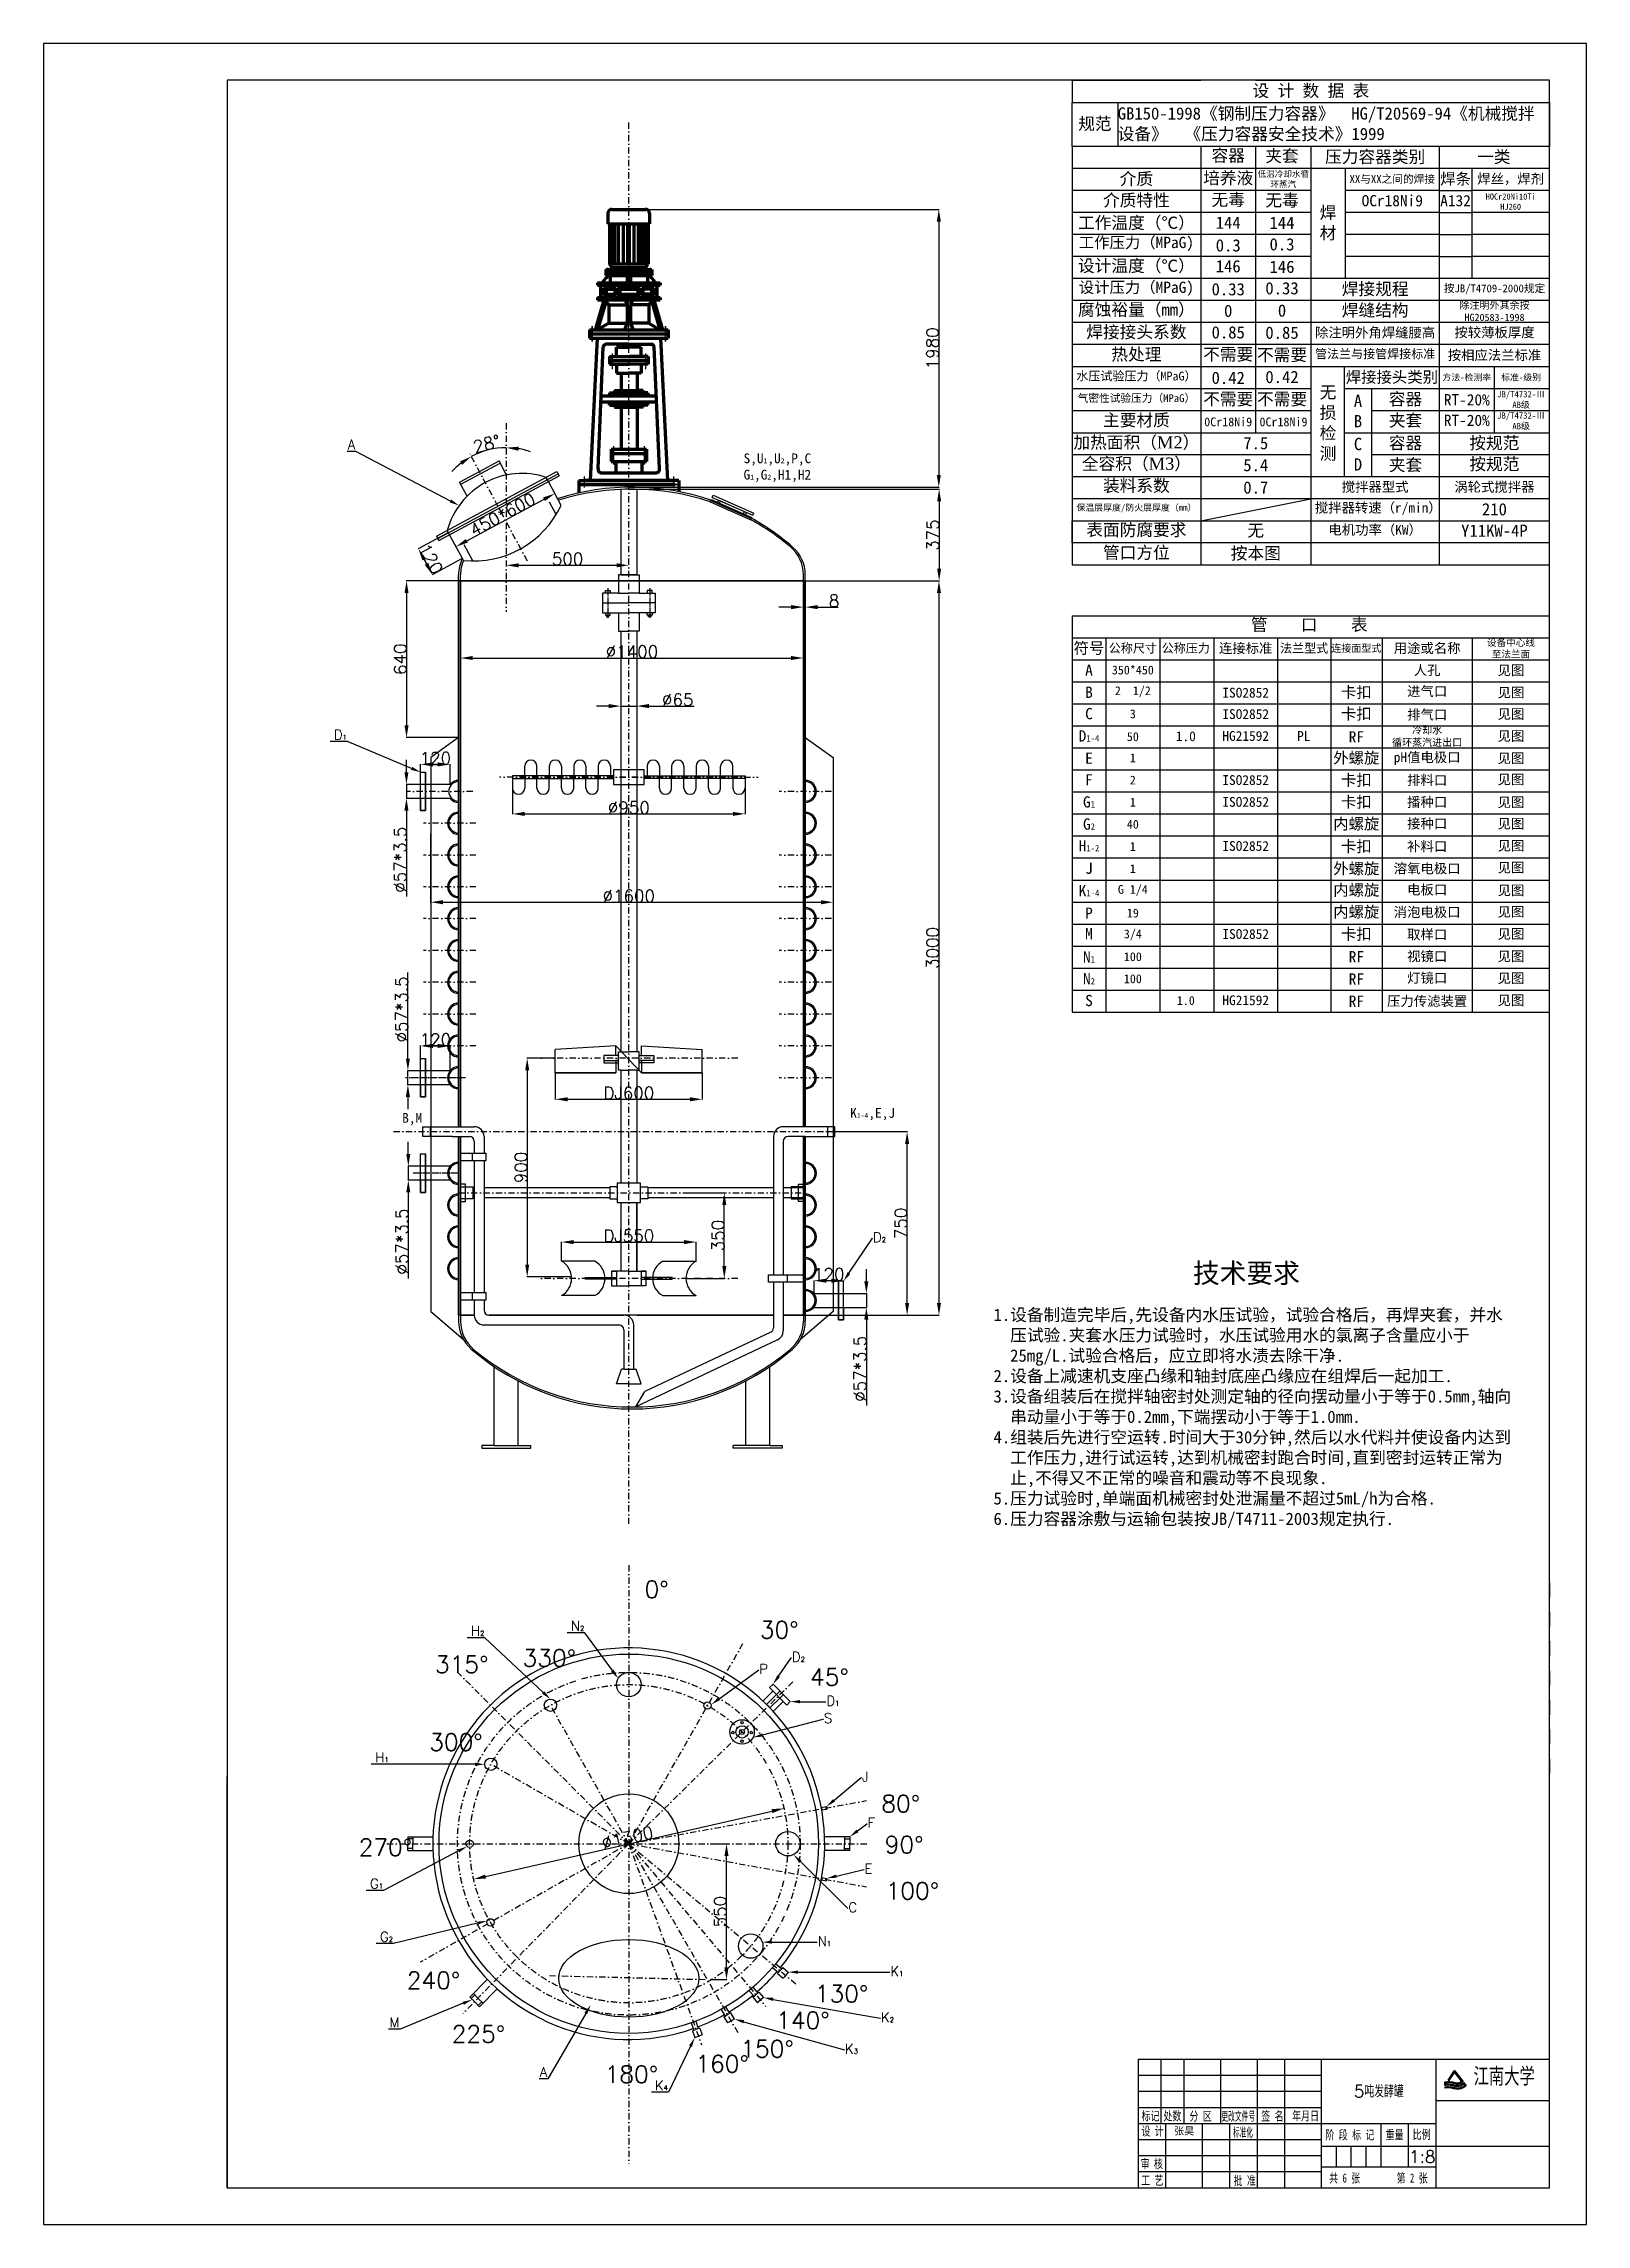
# Model space of a CAD drawing. Header units: millimetres. Extents: x -14966 to -8666, y 255 to 9165.
import ezdxf
from ezdxf import colors
from ezdxf.entities.mleader import LeaderData, LeaderLine
from ezdxf.enums import TextEntityAlignment as Align
from ezdxf.math import Vec2, Vec3

# ---------------------------------------------------------------- set-up
doc = ezdxf.new("R2010")
doc.units = ezdxf.units.MM
doc.linetypes.add('DASHDOTX2', pattern=[50.8, 25.4, -12.7, 0, -12.7])
doc.linetypes.add('EB_DASHDOT', pattern=[39, 30, -3, 3, -3])
for name, color, linetype, lineweight in [('A', 2, 'Continuous', 25), ('C', 1, 'Continuous', 25), ('CAXA0', 7, 'Continuous', 70), ('CAXA1', 1, 'EB_DASHDOT', 25)]:
    doc.layers.add(name, color=color, linetype=linetype, lineweight=lineweight)
for name, color, linetype in [('图框标题栏-文字', 4, 'Continuous'), ('图框标题栏-粗线', 3, 'Continuous'), ('图框标题栏-细线', 7, 'Continuous'), ('文字及注释', 4, 'Continuous'), ('粗实线', 3, 'Continuous')]:
    doc.layers.add(name, color=color, linetype=linetype)
doc.styles.get("Standard").update_dxf_attribs({"font": 'txt', "bigfont": 'gbcbig.shx'})
doc.styles.add('汉字', font='gbeitc.shx', dxfattribs={"bigfont": 'gbcbig.shx'})
doc.styles.add('长仿宋体', font='SIMFANG.TTF', dxfattribs={"width": 0.7})
doc.dimstyles.new('ISO-25', dxfattribs={"dimtxt": 50, "dimasz": 50, "dimexe": 1.25, "dimexo": 0.625, "dimtad": 1, "dimtxsty": 'Standard', "dimcen": 2.5, "dimadec": 0, "dimazin": 0, "dimtfac": 1, "dimtmove": 0, "dimatfit": 3, "dimfxl": 0, "dimarcsym": 0})

msp = doc.modelspace()

# ---------------------------------------------------------------- texts
at = {"color": 4, "style": '汉字'}
for s, insert, char_height, width, attachment_point in [('{\\fSimSun|b0|i0|c134|p2;设 计 数 据 表}', (-9791.298, 8970.252), 50, 1950, 5), ('{\\fSimSun|b0|i0|c134|p2;GB150-1998《钢制压力容器》  HG/T20569-94《机械搅拌设备》  《压力容器安全技术》1999}', (-10580.185, 8835.252), 50, 1763.88636, 4), ('{\\fSimSun|b0|i0|c134|p2;规范}', (-10673.241, 8835.252), 50, 186.11364, 5), ('{\\fSimSun|b0|i0|c134|p2;容器}', (-10128.798, 8705.531), 50, 225, 5), ('{\\fSimSun|b0|i0|c134|p2;夹套}', (-9909.152, 8703.775), 50, 225, 5), ('{\\fSimSun|b0|i0|c134|p2;压力容器类别}', (-9528.798, 8700.252), 50, 525, 5), ('{\\fSimSun|b0|i0|c134|p2;一类}', (-9044.091, 8700.252), 50, 525, 5), ('{\\fSimSun|b0|i0|c134|p2;介质}', (-10503.798, 8610.252), 50, 525, 5), ('{\\fSimSun|b0|i0|c134|p2;培养液}', (-10128.798, 8613.225), 50, 225, 5), ('{\\fSimSun|b0|i0|c134|p2;低温冷却水循环蒸汽}', (-9903.798, 8610.252), 25, 225, 5), ('{\\fSimSun|b0|i0|c134|p2;介质特性}', (-10503.798, 8522.482), 50, 525, 5), ('{\\fSimSun|b0|i0|c134|p2;无毒}', (-10128.798, 8524.83), 50, 225, 5), ('{\\fSimSun|b0|i0|c134|p2;无毒}', (-9909.152, 8522.558), 50, 225, 5), ('{\\fSimSun|b0|i0|c134|p2;XX与XX之间的焊接}', (-9458.841, 8610.252), 32, 385.08553, 5), ('{\\fSimSun|b0|i0|c134|p2;焊丝，焊剂}', (-8975.466, 8610.252), 40, 318.33451, 5), ('{\\fSimSun|b0|i0|c134|p2;HOCr20Ni10Ti\\PHJ260}', (-8975.466, 8519.44), 25, 318.33451, 5), ('{\\fSimSun|b0|i0|c134|p2;工作温度（℃）}', (-10503.798, 8430.252), 50, 525, 5), ('{\\fSimSun|b0|i0|c134|p2;焊\\P材}', (-9721.341, 8430.252), 50, 139.91447, 5), ('{\\fSimSun|b0|i0|c134|p2;OCr18Ni9}', (-9458.841, 8523.128), 46, 385.08553, 5), ('{\\fSimSun|b0|i0|c134|p2;\\H0.92x;工作压力（MPaG)\\H1.087x;    }', (-10503.798, 8346.805), 50, 525, 5), ('{\\fSimSun|b0|i0|c134|p2;144}', (-10128.798, 8433.673), 50, 225, 5), ('{\\fSimSun|b0|i0|c134|p2;144}', (-9909.152, 8432.893), 50, 225, 5), ('{\\fSimSun|b0|i0|c134|p2;设计温度（℃）}', (-10503.798, 8254.575), 50, 525, 5), ('{\\fSimSun|b0|i0|c134|p2;0.3}', (-10128.798, 8340.595), 50, 225, 5), ('{\\fSimSun|b0|i0|c134|p2;0.3}', (-9909.152, 8344.826), 50, 225, 5), ('{\\fSimSun|b0|i0|c134|p2;\\H0.92x;设计压力（MPaG)\\H1.087x;    }', (-10503.798, 8163.635), 50, 525, 5), ('{\\fSimSun|b0|i0|c134|p2;146}', (-10128.798, 8255.274), 50, 225, 5), ('{\\fSimSun|b0|i0|c134|p2;146}', (-9909.152, 8252.993), 50, 225, 5), ('{\\fSimSun|b0|i0|c134|p2;腐蚀裕量（mm）}', (-10503.798, 8075.263), 50, 525, 5), ('{\\fSimSun|b0|i0|c134|p2;0.33}', (-10128.798, 8161.421), 50, 225, 5), ('{\\fSimSun|b0|i0|c134|p2;0.33}', (-9909.152, 8165.357), 50, 225, 5), ('{\\fSimSun|b0|i0|c134|p2;焊接规程}', (-9528.798, 8160.252), 50, 525, 5), ('{\\fSimSun|b0|i0|c134|p2;焊缝结构}', (-9528.798, 8073.339), 50, 525, 5), ('{\\fSimSun|b0|i0|c134|p2;按JB/T4709-2000规定}', (-9041.298, 8161.334), 32, 450, 5), ('{\\fSimSun|b0|i0|c134|p2;除注明外其余按\\PHG20583-1998}', (-9041.298, 8071.558), 30, 450, 5), ('{\\fSimSun|b0|i0|c134|p2;焊接接头系数}', (-10503.798, 7984.191), 50, 525, 5), ('{\\fSimSun|b0|i0|c134|p2;0}', (-10128.798, 8073.132), 50, 225, 5), ('{\\fSimSun|b0|i0|c134|p2;0}', (-9909.152, 8074.322), 50, 225, 5), ('{\\fSimSun|b0|i0|c134|p2;0.85}', (-10128.798, 7985.121), 50, 225, 5), ('{\\fSimSun|b0|i0|c134|p2;0.85}', (-9909.152, 7983.833), 50, 225, 5), ('{\\fSimSun|b0|i0|c134|p2;除注明外角焊缝腰高}', (-9528.798, 7982.289), 40, 525, 5), ('{\\fSimSun|b0|i0|c134|p2;按较薄板厚度}', (-9041.298, 7983.372), 40, 450, 5), ('{\\fSimSun|b0|i0|c134|p2;热处理}', (-10503.798, 7893.119), 50, 525, 5), ('{\\fSimSun|b0|i0|c134|p2;不需要}', (-10128.798, 7893.173), 50, 225, 5), ('{\\fSimSun|b0|i0|c134|p2;不需要}', (-9909.152, 7891.203), 50, 225, 5), ('{\\fSimSun|b0|i0|c134|p2;管法兰与接管焊接标准}', (-9528.798, 7895.377), 36, 525, 5), ('{\\fSimSun|b0|i0|c134|p2;按相应法兰标准}', (-9041.298, 7890.252), 40, 450, 5), ('{\\fSimSun|b0|i0|c134|p2;水压试验压力（MPaG）}', (-10503.798, 7804.476), 36, 525, 5), ('{\\fSimSun|b0|i0|c134|p2;0.42}', (-10128.798, 7799.44), 50, 225, 5), ('{\\fSimSun|b0|i0|c134|p2;0.42}', (-9909.152, 7802.881), 50, 225, 5), ('{\\fSimSun|b0|i0|c134|p2;无\\P损\\P检\\P测}', (-9721.341, 7613.111), 50, 139.91447, 5), ('{\\fSimSun|b0|i0|c134|p2;焊接接头类别}', (-9460.398, 7800.252), 46, 388.19951, 5), ('{\\fSimSun|b0|i0|c134|p2;方法-检测率}', (-9154.641, 7800.252), 26, 223.31493, 5), ('{\\fSimSun|b0|i0|c134|p2;标准-级别}', (-8932.653, 7800.252), 26, 223.31493, 5), ('{\\fSimSun|b0|i0|c134|p2;气密性试验压力（MPaG）}', (-10503.798, 7714.618), 32, 525, 5), ('{\\fSimSun|b0|i0|c134|p2;不需要}', (-10128.798, 7710.252), 50, 225, 5), ('{\\fSimSun|b0|i0|c134|p2;不需要}', (-9909.152, 7710.252), 50, 225, 5), ('{\\fSimSun|b0|i0|c134|p2;A\\PB}', (-9598.878, 7664.432), 50, 111.23928, 5), ('{\\fSimSun|b0|i0|c134|p2;容器}', (-9404.778, 7710.252), 50, 276.96023, 5), ('{\\fSimSun|b0|i0|c134|p2;RT-20%}', (-9154.641, 7709.715), 46, 223.31493, 5), ('{\\fSimSun|b0|i0|c134|p2;JB/T4732-Ⅲ\\PAB级}', (-8932.653, 7709.715), 26, 223.31493, 5), ('{\\fSimSun|b0|i0|c134|p2;主要材质}', (-10503.798, 7624.288), 50, 525, 5), ('{\\fSimSun|b0|i0|c134|p2;0Cr18Ni9}', (-10128.798, 7619.432), 36, 225, 5), ('{\\fSimSun|b0|i0|c134|p2;0Cr18Ni9}', (-9903.161, 7619.432), 36, 225, 5), ('{\\fSimSun|b0|i0|c134|p2;夹套}', (-9404.778, 7623.173), 50, 276.96023, 5), ('{\\fSimSun|b0|i0|c134|p2;RT-20%}', (-9154.641, 7625.969), 46, 223.31493, 5), ('{\\fSimSun|b0|i0|c134|p2;JB/T4732-Ⅲ\\PAB级}', (-8932.653, 7622.705), 26, 223.31493, 5), ('{\\fSimSun|b0|i0|c134|p2;S,U\\H0.5x;1\\H2x;,U\\H0.5x;2\\H2x;,P,C\\PG\\H0.5x;1\\H2x;,G\\H0.5x;2\\H2x;,H1,H2}', (-11969.92, 7432.377), 40, 724.20905, 5), ('{\\fSimSun|b0|i0|c134|p2;加热面积（\\fTimes New Roman|b0|i0|c0|p18;M2\\fSimSun|b0|i0|c134|p2;）}', (-10503.798, 7532.837), 50, 525, 5), ('{\\fSimSun|b0|i0|c134|p2;7.5}', (-10016.298, 7532.388), 50, 450, 5), ('{\\fSimSun|b0|i0|c134|p2;C\\PD}', (-9598.878, 7487.713), 50, 111.23928, 5), ('{\\fSimSun|b0|i0|c134|p2;容器}', (-9404.778, 7530.972), 50, 276.96023, 5), ('{\\fSimSun|b0|i0|c134|p2;按规范}', (-9041.799, 7530.947), 50, 525, 5), ('{\\fSimSun|b0|i0|c134|p2;全容积（\\fTimes New Roman|b0|i0|c0|p18;M3\\fSimSun|b0|i0|c134|p2;）}', (-10503.798, 7445.741), 50, 525, 5), ('{\\fSimSun|b0|i0|c134|p2;5.4}', (-10016.298, 7442.664), 50, 450, 5), ('{\\fSimSun|b0|i0|c134|p2;夹套}', (-9404.778, 7441.332), 50, 276.96023, 5), ('{\\fSimSun|b0|i0|c134|p2;按规范}', (-9041.799, 7444.992), 50, 525, 5), ('{\\fSimSun|b0|i0|c134|p2;装料系数}', (-10503.798, 7356.467), 50, 525, 5), ('{\\fSimSun|b0|i0|c134|p2;0.7}', (-10016.298, 7351.181), 50, 450, 5), ('{\\fSimSun|b0|i0|c134|p2;搅拌器型式}', (-9528.798, 7352.046), 40, 525, 5), ('{\\fSimSun|b0|i0|c134|p2;涡轮式搅拌器}', (-9041.799, 7352.046), 40, 525, 5), ('{\\fSimSun|b0|i0|c134|p2;保温层厚度/防火层厚度（mm）}', (-10503.798, 7266.37), 26, 525, 5), ('{\\fSimSun|b0|i0|c134|p2;搅拌器转速（r/min）}', (-9516.058, 7264.225), 40, 525, 5), ('{\\fSimSun|b0|i0|c134|p2;210}', (-9041.799, 7262.406), 50, 525, 5), ('{\\fSimSun|b0|i0|c134|p2;表面防腐要求}', (-10503.798, 7175.926), 50, 525, 5), ('{\\fSimSun|b0|i0|c134|p2;无}', (-10016.298, 7173.494), 50, 450, 5), ('{\\fSimSun|b0|i0|c134|p2;电机功率（KW）}', (-9528.798, 7176.404), 40, 525, 5), ('{\\fSimSun|b0|i0|c134|p2;Y11KW-4P}', (-9041.799, 7175.327), 50, 525, 5), ('{\\fSimSun|b0|i0|c134|p2;管口方位}', (-10503.798, 7082.947), 50, 525, 5), ('{\\fSimSun|b0|i0|c134|p2;按本图}', (-10016.298, 7080.252), 50, 450, 5), ('\\pi729.86;{\\fSimSun|b0|i0|c134|p2;管    口    表}', (-10766.298, 6816.296), 50, 1950, 1), ('{\\fSimSun|b0|i0|c134|p2;符号}', (-10697.452, 6692.979), 46, 137.69261, 5), ('{\\fSimSun|b0|i0|c134|p2;公称尺寸}', (-10518.358, 6692.979), 36, 220.49562, 5), ('{\\fSimSun|b0|i0|c134|p2;公称压力}', (-10302, 6692.979), 36, 220.49562, 5), ('{\\fSimSun|b0|i0|c134|p2;连接标准}', (-10057.486, 6692.979), 40, 260.25713, 5), ('{\\fSimSun|b0|i0|c134|p2;法兰型式}', (-9818.917, 6692.979), 36, 216.8809, 5), ('{\\fSimSun|b0|i0|c134|p2;连接面型式}', (-9605.651, 6692.979), 30, 209.65155, 5), ('{\\fSimSun|b0|i0|c134|p2;用途或名称}', (-9316.476, 6692.979), 40, 368.69758, 5), ('{\\fSimSun|b0|i0|c134|p2;设备中心线\\P至法兰面}', (-8974.213, 6692.979), 28, 315.82898, 5), ('{\\fSimSun|b0|i0|c134|p2;A}', (-10697.452, 6605.493), 46, 137.69261, 5), ('{\\fSimSun|b0|i0|c134|p2;350*450}', (-10518.358, 6605.714), 36, 220.49562, 5), ('{\\fSimSun|b0|i0|c134|p2;人孔}', (-9316.476, 6602.979), 40, 368.69758, 5), ('{\\fSimSun|b0|i0|c134|p2;见图}', (-8974.213, 6602.979), 40, 315.82898, 5), ('{\\fSimSun|b0|i0|c134|p2;B}', (-10697.452, 6514.882), 46, 137.69261, 5), ('{\\fSimSun|b0|i0|c134|p2;2  1/2}', (-10518.358, 6516.945), 36, 220.49562, 5), ('{\\fSimSun|b0|i0|c134|p2;ISO2852}', (-10057.486, 6512.979), 40, 260.25713, 5), ('{\\fSimSun|b0|i0|c134|p2;卡扣}', (-9605.651, 6512.979), 46, 209.65155, 5), ('{\\fSimSun|b0|i0|c134|p2;进气口}', (-9316.476, 6517.082), 40, 368.69758, 5), ('{\\fSimSun|b0|i0|c134|p2;见图}', (-8974.213, 6512.281), 40, 315.82898, 5), ('{\\fSimSun|b0|i0|c134|p2;C}', (-10697.452, 6427.397), 46, 137.69261, 5), ('{\\fSimSun|b0|i0|c134|p2;3}', (-10518.358, 6426.671), 36, 220.49562, 5), ('{\\fSimSun|b0|i0|c134|p2;ISO2852}', (-10057.486, 6425.523), 40, 260.25713, 5), ('{\\fSimSun|b0|i0|c134|p2;卡扣}', (-9605.651, 6424.768), 46, 209.65155, 5), ('{\\fSimSun|b0|i0|c134|p2;排气口}', (-9316.476, 6421.425), 40, 368.69758, 5), ('{\\fSimSun|b0|i0|c134|p2;见图}', (-8974.213, 6424.278), 40, 315.82898, 5), ('{\\fSimSun|b0|i0|c134|p2;D\\H0.5652x;1-4}', (-10697.452, 6336.786), 46, 137.69261, 5), ('{\\fSimSun|b0|i0|c134|p2;50}', (-10518.358, 6333.388), 36, 220.49562, 5), ('{\\fSimSun|b0|i0|c134|p2;1.0}', (-10302, 6334.973), 40, 220.49562, 5), ('{\\fSimSun|b0|i0|c134|p2;HG21592}', (-10057.486, 6336.283), 40, 260.25713, 5), ('{\\fSimSun|b0|i0|c134|p2;PL}', (-9820.157, 6336.283), 40, 260.25713, 5), ('{\\fSimSun|b0|i0|c134|p2;RF}', (-9605.651, 6332.831), 46, 209.65155, 5), ('{\\fSimSun|b0|i0|c134|p2;冷却水\\P循环蒸汽进出口}', (-9316.476, 6333.577), 30, 368.69758, 5), ('{\\fSimSun|b0|i0|c134|p2;见图}', (-8974.213, 6334.479), 40, 315.82898, 5), ('{\\fSimSun|b0|i0|c134|p2;E}', (-10697.452, 6245.665), 46, 137.69261, 5), ('{\\fSimSun|b0|i0|c134|p2;1}', (-10518.358, 6246.613), 36, 220.49562, 5), ('{\\fSimSun|b0|i0|c134|p2;外螺旋}', (-9605.651, 6244.62), 46, 209.65155, 5), ('{\\fSimSun|b0|i0|c134|p2;pH值电极口}', (-9316.476, 6243.776), 40, 368.69758, 5), ('{\\fSimSun|b0|i0|c134|p2;见图}', (-8974.213, 6243.653), 40, 315.82898, 5), ('{\\fSimSun|b0|i0|c134|p2;F}', (-10697.452, 6157.167), 46, 137.69261, 5), ('{\\fSimSun|b0|i0|c134|p2;2}', (-10518.358, 6156.226), 36, 220.49562, 5), ('{\\fSimSun|b0|i0|c134|p2;ISO2852}', (-10057.486, 6156.019), 40, 260.25713, 5), ('{\\fSimSun|b0|i0|c134|p2;卡扣}', (-9605.651, 6153.925), 46, 209.65155, 5), ('{\\fSimSun|b0|i0|c134|p2;排料口}', (-9316.476, 6153.976), 40, 368.69758, 5), ('{\\fSimSun|b0|i0|c134|p2;见图}', (-8974.213, 6156.933), 40, 315.82898, 5), ('{\\fSimSun|b0|i0|c134|p2;G\\H0.5652x;1}', (-10697.452, 6066.702), 46, 137.69261, 5), ('{\\fSimSun|b0|i0|c134|p2;1}', (-10518.358, 6065.84), 36, 220.49562, 5), ('{\\fSimSun|b0|i0|c134|p2;ISO2852}', (-10057.486, 6066.779), 40, 260.25713, 5), ('{\\fSimSun|b0|i0|c134|p2;卡扣}', (-9605.651, 6064.472), 46, 209.65155, 5), ('{\\fSimSun|b0|i0|c134|p2;播种口}', (-9316.476, 6064.175), 40, 368.69758, 5), ('{\\fSimSun|b0|i0|c134|p2;见图}', (-8974.213, 6063.9), 40, 315.82898, 5), ('{\\fSimSun|b0|i0|c134|p2;G\\H0.5652x;2}', (-10697.452, 5976.237), 46, 137.69261, 5), ('{\\fSimSun|b0|i0|c134|p2;40}', (-10518.358, 5975.453), 36, 220.49562, 5), ('{\\fSimSun|b0|i0|c134|p2;内螺旋}', (-9605.651, 5975.164), 46, 209.65155, 5), ('{\\fSimSun|b0|i0|c134|p2;接种口}', (-9316.476, 5976.327), 40, 368.69758, 5), ('{\\fSimSun|b0|i0|c134|p2;见图}', (-8974.213, 5976.387), 40, 315.82898, 5), ('{\\fSimSun|b0|i0|c134|p2;H\\H0.5652x;1-2}', (-10697.452, 5887.739), 46, 137.69261, 5), ('{\\fSimSun|b0|i0|c134|p2;1}', (-10518.358, 5885.066), 36, 220.49562, 5), ('{\\fSimSun|b0|i0|c134|p2;ISO2852}', (-10057.486, 5886.678), 40, 260.25713, 5), ('{\\fSimSun|b0|i0|c134|p2;卡扣}', (-9605.651, 5882.935), 46, 209.65155, 5), ('{\\fSimSun|b0|i0|c134|p2;补料口}', (-9316.476, 5883.309), 40, 368.69758, 5), ('{\\fSimSun|b0|i0|c134|p2;见图}', (-8974.213, 5885.981), 40, 315.82898, 5), ('{\\fSimSun|b0|i0|c134|p2;J}', (-10697.452, 5795.627), 46, 137.69261, 5), ('{\\fSimSun|b0|i0|c134|p2;1}', (-10518.358, 5794.307), 36, 220.49562, 5), ('{\\fSimSun|b0|i0|c134|p2;外螺旋}', (-9605.651, 5792.224), 46, 209.65155, 5), ('{\\fSimSun|b0|i0|c134|p2;溶氧电极口}', (-9316.476, 5792.894), 40, 368.69758, 5), ('{\\fSimSun|b0|i0|c134|p2;见图}', (-8974.213, 5796.792), 40, 315.82898, 5), ('{\\fSimSun|b0|i0|c134|p2;K\\H0.5652x;1-4}', (-10697.452, 5704.447), 46, 137.69261, 5), ('{\\fSimSun|b0|i0|c134|p2;G 1/4}', (-10518.358, 5705.363), 36, 220.49562, 5), ('{\\fSimSun|b0|i0|c134|p2;内螺旋}', (-9605.651, 5704.641), 46, 209.65155, 5), ('{\\fSimSun|b0|i0|c134|p2;电板口}', (-9316.476, 5706.352), 40, 368.69758, 5), ('{\\fSimSun|b0|i0|c134|p2;见图}', (-8974.213, 5703.82), 40, 315.82898, 5), ('{\\fSimSun|b0|i0|c134|p2;P}', (-10697.452, 5612.587), 46, 137.69261, 5), ('{\\fSimSun|b0|i0|c134|p2;19}', (-10518.358, 5612.801), 36, 220.49562, 5), ('{\\fSimSun|b0|i0|c134|p2;内螺旋}', (-9605.651, 5615.493), 46, 209.65155, 5), ('{\\fSimSun|b0|i0|c134|p2;消泡电极口}', (-9316.476, 5614.914), 40, 368.69758, 5), ('{\\fSimSun|b0|i0|c134|p2;见图}', (-8974.213, 5616.121), 40, 315.82898, 5), ('{\\fSimSun|b0|i0|c134|p2;M}', (-10697.452, 5529.095), 46, 137.69261, 5), ('{\\fSimSun|b0|i0|c134|p2;3/4}', (-10518.358, 5523.242), 36, 220.49562, 5), ('{\\fSimSun|b0|i0|c134|p2;ISO2852}', (-10057.486, 5527.084), 40, 260.25713, 5), ('{\\fSimSun|b0|i0|c134|p2;卡扣}', (-9605.651, 5524.782), 46, 209.65155, 5), ('{\\fSimSun|b0|i0|c134|p2;取样口}', (-9316.476, 5523.476), 40, 368.69758, 5), ('{\\fSimSun|b0|i0|c134|p2;见图}', (-8974.213, 5525.757), 40, 315.82898, 5), ('{\\fSimSun|b0|i0|c134|p2;N\\H0.5652x;1}', (-10697.452, 5433.95), 46, 137.69261, 5), ('{\\fSimSun|b0|i0|c134|p2;100}', (-10518.358, 5434.303), 36, 220.49562, 5), ('{\\fSimSun|b0|i0|c134|p2;RF}', (-9605.651, 5434.419), 46, 209.65155, 5), ('{\\fSimSun|b0|i0|c134|p2;视镜口}', (-9316.476, 5433.764), 40, 368.69758, 5), ('{\\fSimSun|b0|i0|c134|p2;见图}', (-8974.213, 5434.412), 40, 315.82898, 5), ('{\\fSimSun|b0|i0|c134|p2;N\\H0.5652x;2}', (-10697.452, 5344.571), 46, 137.69261, 5), ('{\\fSimSun|b0|i0|c134|p2;100}', (-10518.358, 5344.167), 36, 220.49562, 5), ('{\\fSimSun|b0|i0|c134|p2;RF}', (-9605.651, 5343.612), 46, 209.65155, 5), ('{\\fSimSun|b0|i0|c134|p2;灯镜口}', (-9316.476, 5345.776), 40, 368.69758, 5), ('{\\fSimSun|b0|i0|c134|p2;见图}', (-8974.213, 5345.03), 40, 315.82898, 5), ('{\\fSimSun|b0|i0|c134|p2;S}', (-10697.452, 5255.193), 46, 137.69261, 5), ('{\\fSimSun|b0|i0|c134|p2;1.0}', (-10302, 5255.325), 36, 220.49562, 5), ('{\\fSimSun|b0|i0|c134|p2;HG21592}', (-10057.486, 5256.317), 40, 260.25713, 5), ('{\\fSimSun|b0|i0|c134|p2;RF}', (-9605.651, 5252.804), 46, 209.65155, 5), ('{\\fSimSun|b0|i0|c134|p2;压力传滤装置}', (-9316.476, 5250.888), 40, 368.69758, 5), ('{\\fSimSun|b0|i0|c134|p2;见图}', (-8974.213, 5254.667), 40, 315.82898, 5), ('{\\fSimSun|b0|i0|c134|p2;K\\H0.5x;1-4\\H2x;,E,J}', (-11581.067, 4791.139), 40, 724.20905, 5), ('{\\fSimSun|b0|i0|c134|p2;B,M}', (-13461.397, 4770.732), 40, 724.20905, 5)]:
    msp.add_mtext(s, dxfattribs=dict(at, insert=insert, char_height=char_height, width=width, attachment_point=attachment_point))
at = {"color": 3, "insert": (-10272.846, 4181.87), "char_height": 80, "attachment_point": 1, "style": '汉字'}
msp.add_mtext('{\\fSimSun|b0|i0|c134|p2;\\C4;技术要求}', dxfattribs=at)
at = {"color": 3, "insert": (-11087.343, 3996.647), "char_height": 50, "width": 2218.93652, "attachment_point": 1, "style": '汉字'}
msp.add_mtext('{\\fSimSun|b0|i0|c134|p2;\\C4;1.设备制造完毕后,先设备内水压试验，试验合格后，再焊夹套，并水\\P  压试验.夹套水压力试验时，水压试验用水的氯离子含量应小于\\P  25mg/L.试验合格后，应立即将水渍去除干净.\\P2.设备上减速机支座凸缘和轴封底座凸缘应在组焊后一起加工.\\P3.设备组装后在搅拌轴密封处测定轴的径向摆动量小于等于0.5mm,轴向\\P  串动量小于等于0.2mm,下端摆动小于等于1.0mm.\\P4.组装后先进行空运转.时间大于30分钟,然后以水代料并使设备内达到\\P  工作压力,进行试运转,达到机械密封跑合时间,直到密封运转正常为\\P  止,不得又不正常的噪音和震动等不良现象.\\P5.压力试验时,单端面机械密封处泄漏量不超过5mL/h为合格.\\P6.压力容器涂敷与运输包装按JB/T4711-2003规定执行.}', dxfattribs=at)
at = {"color": 4}
for s, insert, char_height, width, attachment_point in [('0{\\fArial|b0|i0|c134|p34;°}', (-12512.358, 2884.745), 70, 159.57035, 1), ('30{\\fArial|b0|i0|c134|p34;°}', (-12041.694, 2719.46), 70, 159.57035, 1), ('330{\\fArial|b0|i0|c134|p34;°}', (-13010.495, 2604.499), 70, 159.57035, 1), ('315{\\fArial|b0|i0|c134|p34;°}', (-13368.137, 2578.227), 70, 159.57035, 1), ('45{\\fArial|b0|i0|c134|p34;°}', (-11836.413, 2526.617), 70, 159.57035, 1), ('300{\\fArial|b0|i0|c134|p34;°}', (-13391.804, 2260.33), 70, 159.57035, 1), ('80{\\fArial|b0|i0|c134|p34;°}', (-11545.344, 2009.308), 70, 159.57035, 1), ('270{\\fArial|b0|i0|c134|p34;°}', (-13679.897, 1830.516), 70, 159.57035, 1), ('90{\\fArial|b0|i0|c134|p34;°}', (-11531.598, 1841.551), 70, 159.57035, 1), ('100{\\fArial|b0|i0|c134|p34;°}', (-11527.741, 1652.752), 70, 159.57035, 1), ('240{\\fArial|b0|i0|c134|p34;°}', (-13483.417, 1287.06), 70, 159.57035, 1), ('130{\\fArial|b0|i0|c134|p34;°}', (-11816.993, 1232.769), 70, 159.57035, 1), ('140{\\fArial|b0|i0|c134|p34;°}', (-11974.829, 1123.874), 70, 159.57035, 1), ('225{\\fArial|b0|i0|c134|p34;°}', (-13299.938, 1067.936), 70, 159.57035, 1), ('150{\\fArial|b0|i0|c134|p34;°}', (-12121.175, 1007.504), 70, 159.57035, 1), ('180{\\fArial|b0|i0|c134|p34;°}', (-12675.199, 903.07), 70, 159.57035, 1), ('160{\\fArial|b0|i0|c134|p34;°}', (-12304.854, 946.336), 70, 159.57035, 1), ('5吨发酵罐', (-9514.022, 798.927), 50, 467.6905, 5), ('1:8', (-9336.299, 532.344), 50, 112.24572, 5)]:
    msp.add_mtext(s, dxfattribs=dict(at, insert=insert, char_height=char_height, width=width, attachment_point=attachment_point))
at = {"layer": '图框标题栏-文字', "style": '长仿宋体', "width": 0.7}
for s, p in [('标记', (-10482.852, 679.765)), ('处数', (-10393.568, 679.923)), ('分 区', (-10287.113, 678.815)), ('签 名', (-9993.926, 679.064)), ('年月日', (-9868.027, 680.103)), ('设 计', (-10483.39, 617.873)), ('阶 段 标 记', (-9731.981, 602.36)), ('重量', (-9486.16, 602.491)), ('比例', (-9375.679, 603.898)), ('审 核', (-10486.909, 484.419)), ('工 艺', (-10484.613, 416.684)), ('批 准', (-10107.077, 415.545)), ('共 6 张', (-9716.729, 425.942)), ('第 2 张', (-9441.431, 425.942))]:
    msp.add_text(s, height=37.4152, dxfattribs=at).set_placement(p)
at = {"layer": '图框标题栏-文字', "style": '长仿宋体'}
for s, width, p, p2 in [('更改文件号', 0.930184, (-10156.49, 678.769), (-10018.935, 678.769)), ('标准化', 0.964531, (-10108.777, 613.114), (-10028.008, 613.114))]:
    msp.add_text(s, height=37.4152, dxfattribs=dict(at, width=width)).set_placement(p, p2, align=Align.FIT)
at = {"layer": '图框标题栏-文字', "insert": (-9126.913, 894.509), "char_height": 65.4767, "width": 314.43036, "attachment_point": 1, "style": '长仿宋体'}
msp.add_mtext('江南大学', dxfattribs=at)
at = {"layer": '图框标题栏-粗线', "color": 3, "char_height": 46, "width": 131.66549, "attachment_point": 5, "style": '汉字'}
for s, insert in [('{\\fSimSun|b0|i0|c134|p2;\\C4;焊条}', (-9200.466, 8610.252)), ('{\\fSimSun|b0|i0|c134|p2;\\C4;A132}', (-9200.466, 8523.224))]:
    msp.add_mtext(s, dxfattribs=dict(at, insert=insert))
at = {"layer": '文字及注释', "insert": (-10308.766, 635.236), "char_height": 30, "width": 150.32025, "attachment_point": 5, "style": '汉字'}
msp.add_mtext('{\\fSimSun|b0|i0|c134|p2;张昊}', dxfattribs=at)

# ---------------------------------------------------------------- blocks, each defined once
blk = doc.blocks.new('*D4')
at = {"color": 0, "lineweight": -2}
for p, q in [((-12576.1, 8488.1), (-11309.4, 8488.1)), ((-11310.7, 8438.1), (-11310.7, 7403)), ((-12576.1, 7353), (-11309.4, 7353))]:
    blk.add_line(p, q, dxfattribs=at)
at = {"color": 0}
for points in [[(-11319, 8438.1), (-11302.3, 8438.1), (-11310.7, 8488.1)], [(-11319, 7403), (-11302.3, 7403), (-11310.7, 7353)]]:
    blk.add_solid(points, dxfattribs=at)
at = {"layer": 'Defpoints', "color": 0}
for p in [(-12576.7, 8488.1), (-12576.7, 7353), (-11310.7, 7353)]:
    blk.add_point(p, dxfattribs=at)
at = {"color": 0, "insert": (-11336.3, 7920.5), "char_height": 50, "attachment_point": 5, "rotation": 90}
blk.add_mtext('1980', dxfattribs=at)
blk = doc.blocks.new('*D5')
at = {"color": 0, "lineweight": -2}
for p, q in [((-12576.1, 7345), (-11308.1, 7345)), ((-11309.3, 7295), (-11309.3, 7020)), ((-12576.1, 6970), (-11308.1, 6970))]:
    blk.add_line(p, q, dxfattribs=at)
at = {"color": 0}
for points in [[(-11317.7, 7295), (-11301, 7295), (-11309.3, 7345)], [(-11317.7, 7020), (-11301, 7020), (-11309.3, 6970)]]:
    blk.add_solid(points, dxfattribs=at)
at = {"layer": 'Defpoints', "color": 0}
for p in [(-12576.7, 7345), (-12576.7, 6970), (-11309.3, 6970)]:
    blk.add_point(p, dxfattribs=at)
at = {"color": 0, "insert": (-11335, 7157.5), "char_height": 50, "attachment_point": 5, "rotation": 90}
blk.add_mtext('375', dxfattribs=at)
blk = doc.blocks.new('*D6')
at = {"color": 0, "lineweight": -2}
for p, q in [((-12576.1, 6970), (-11308.8, 6970)), ((-11310, 6920), (-11310, 4020)), ((-11855.2, 3970), (-11308.8, 3970))]:
    blk.add_line(p, q, dxfattribs=at)
at = {"color": 0}
for points in [[(-11318.4, 6920), (-11301.7, 6920), (-11310, 6970)], [(-11318.4, 4020), (-11301.7, 4020), (-11310, 3970)]]:
    blk.add_solid(points, dxfattribs=at)
at = {"layer": 'Defpoints', "color": 0}
for p in [(-12576.7, 6970), (-11855.8, 3970), (-11310, 3970)]:
    blk.add_point(p, dxfattribs=at)
at = {"color": 0, "insert": (-11335.7, 5470), "char_height": 50, "attachment_point": 5, "rotation": 90}
blk.add_mtext('3000', dxfattribs=at)
blk = doc.blocks.new('*D7')
at = {"color": 0, "lineweight": -2}
for p, q in [((-11765.2, 4720), (-11438.9, 4720)), ((-11440.2, 4020), (-11440.2, 4670)), ((-11863.2, 3970), (-11438.9, 3970))]:
    blk.add_line(p, q, dxfattribs=at)
at = {"color": 0}
for points in [[(-11448.5, 4670), (-11431.8, 4670), (-11440.2, 4720)], [(-11448.5, 4020), (-11431.8, 4020), (-11440.2, 3970)]]:
    blk.add_solid(points, dxfattribs=at)
at = {"layer": 'Defpoints', "color": 0}
for p in [(-11765.8, 4720), (-11440.2, 4720), (-11863.8, 3970)]:
    blk.add_point(p, dxfattribs=at)
at = {"color": 0, "insert": (-11465.8, 4345), "char_height": 50, "attachment_point": 5, "rotation": 90}
blk.add_mtext('750', dxfattribs=at)
blk = doc.blocks.new('*D8')
at = {"color": 0, "lineweight": -2}
for p, q in [((-12877.4, 5020.4), (-12992.8, 5020.4)), ((-12991.6, 4970.4), (-12991.6, 4176.3)), ((-12811.1, 4126.3), (-12992.8, 4126.3))]:
    blk.add_line(p, q, dxfattribs=at)
at = {"color": 0}
for points in [[(-12999.9, 4970.4), (-12983.3, 4970.4), (-12991.6, 5020.4)], [(-12999.9, 4176.3), (-12983.3, 4176.3), (-12991.6, 4126.3)]]:
    blk.add_solid(points, dxfattribs=at)
at = {"layer": 'Defpoints', "color": 0}
for p in [(-12876.7, 5020.4), (-12991.6, 4126.3), (-12810.5, 4126.3)]:
    blk.add_point(p, dxfattribs=at)
at = {"color": 0, "insert": (-13017.2, 4573.4), "char_height": 50, "attachment_point": 5, "rotation": 90}
blk.add_mtext('900', dxfattribs=at)
blk = doc.blocks.new('*D9')
at = {"color": 0, "lineweight": -2}
for p, q in [((-12342.6, 4470), (-12185.4, 4470)), ((-12186.7, 4170.4), (-12186.7, 4420)), ((-12342.6, 4120.4), (-12185.4, 4120.4))]:
    blk.add_line(p, q, dxfattribs=at)
at = {"color": 0}
for points in [[(-12195, 4420), (-12178.3, 4420), (-12186.7, 4470)], [(-12195, 4170.4), (-12178.3, 4170.4), (-12186.7, 4120.4)]]:
    blk.add_solid(points, dxfattribs=at)
at = {"layer": 'Defpoints', "color": 0}
for p in [(-12343.2, 4470), (-12186.7, 4470), (-12343.2, 4120.4)]:
    blk.add_point(p, dxfattribs=at)
at = {"color": 0, "insert": (-12212.3, 4295.2), "char_height": 50, "attachment_point": 5, "rotation": 90}
blk.add_mtext('350', dxfattribs=at)
blk = doc.blocks.new('*D10')
at = {"color": 0, "lineweight": -2}
for p, q in [((-13263.8, 6687.2), (-13263.8, 6653.8)), ((-11863.8, 6687.2), (-11863.8, 6653.8)), ((-13213.8, 6655), (-11913.8, 6655))]:
    blk.add_line(p, q, dxfattribs=at)
at = {"color": 0}
for points in [[(-13213.8, 6663.3), (-13213.8, 6646.7), (-13263.8, 6655)], [(-11913.8, 6663.3), (-11913.8, 6646.7), (-11863.8, 6655)]]:
    blk.add_solid(points, dxfattribs=at)
at = {"layer": 'Defpoints', "color": 0}
for p in [(-13263.8, 6687.8), (-11863.8, 6687.8), (-11863.8, 6655)]:
    blk.add_point(p, dxfattribs=at)
at = {"color": 0, "insert": (-12563.8, 6680.6), "char_height": 50, "attachment_point": 5}
blk.add_mtext('%%c1400', dxfattribs=at)
blk = doc.blocks.new('*D11')
at = {"color": 0, "lineweight": -2}
for p, q in [((-13385.8, 5937), (-13385.8, 5656)), ((-11741.9, 5937), (-11741.9, 5656)), ((-13335.8, 5657.2), (-11791.9, 5657.2))]:
    blk.add_line(p, q, dxfattribs=at)
at = {"color": 0}
for points in [[(-13335.8, 5665.5), (-13335.8, 5648.9), (-13385.8, 5657.2)], [(-11791.9, 5665.5), (-11791.9, 5648.9), (-11741.9, 5657.2)]]:
    blk.add_solid(points, dxfattribs=at)
at = {"layer": 'Defpoints', "color": 0}
for p in [(-13385.8, 5937.6), (-11741.9, 5937.6), (-11741.9, 5657.2)]:
    blk.add_point(p, dxfattribs=at)
at = {"color": 0, "insert": (-12576.7, 5682.8), "char_height": 50, "attachment_point": 5}
blk.add_mtext('%%c1600', dxfattribs=at)
blk = doc.blocks.new('*D12')
at = {"color": 0, "lineweight": -2}
for p, q in [((-13426.7, 6139.2), (-13426.7, 6221.5)), ((-13376.7, 6220.3), (-13356.7, 6220.3)), ((-13306.7, 6139.2), (-13306.7, 6221.5))]:
    blk.add_line(p, q, dxfattribs=at)
at = {"color": 0}
for points in [[(-13376.7, 6228.6), (-13376.7, 6212), (-13426.7, 6220.3)], [(-13356.7, 6228.6), (-13356.7, 6212), (-13306.7, 6220.3)]]:
    blk.add_solid(points, dxfattribs=at)
at = {"layer": 'Defpoints', "color": 0}
for p in [(-13306.7, 6220.3), (-13426.7, 6138.5), (-13306.7, 6138.5)]:
    blk.add_point(p, dxfattribs=at)
at = {"color": 0, "insert": (-13366.7, 6245.9), "char_height": 50, "attachment_point": 5}
blk.add_mtext('120', dxfattribs=at)
blk = doc.blocks.new('*D13')
at = {"color": 0, "lineweight": -2}
for p, q in [((-13272.5, 6970), (-13485.6, 6970)), ((-13484.4, 6920), (-13484.4, 6380)), ((-13272.5, 6330), (-13485.6, 6330))]:
    blk.add_line(p, q, dxfattribs=at)
at = {"color": 0}
for points in [[(-13492.7, 6920), (-13476, 6920), (-13484.4, 6970)], [(-13492.7, 6380), (-13476, 6380), (-13484.4, 6330)]]:
    blk.add_solid(points, dxfattribs=at)
at = {"layer": 'Defpoints', "color": 0}
for p in [(-13271.8, 6970), (-13484.4, 6330), (-13271.8, 6330)]:
    blk.add_point(p, dxfattribs=at)
at = {"color": 0, "insert": (-13510, 6650), "char_height": 50, "attachment_point": 5, "rotation": 90}
blk.add_mtext('640', dxfattribs=at)
blk = doc.blocks.new('*D14')
at = {"color": 0, "lineweight": -2}
for p, q in [((-11820.1, 4059.2), (-11820.1, 4112.2)), ((-11750.1, 4111), (-11770.1, 4111)), ((-11700.1, 4059.2), (-11700.1, 4112.2))]:
    blk.add_line(p, q, dxfattribs=at)
at = {"color": 0}
for points in [[(-11770.1, 4119.3), (-11770.1, 4102.6), (-11820.1, 4111)], [(-11750.1, 4119.3), (-11750.1, 4102.6), (-11700.1, 4111)]]:
    blk.add_solid(points, dxfattribs=at)
at = {"layer": 'Defpoints', "color": 0}
for p in [(-11820.1, 4111), (-11820.1, 4058.5), (-11700.1, 4058.5)]:
    blk.add_point(p, dxfattribs=at)
at = {"color": 0, "insert": (-11760.1, 4136.6), "char_height": 50, "attachment_point": 5}
blk.add_mtext('120', dxfattribs=at)
blk = doc.blocks.new('*D15')
at = {"color": 0, "lineweight": -2}
for p, q in [((-13484.7, 6188.5), (-13484.7, 6238.5)), ((-13407.3, 6138.5), (-13486, 6138.5)), ((-13407.3, 6081.5), (-13486, 6081.5)), ((-13484.7, 6138.5), (-13484.7, 6081.5)), ((-13484.7, 6031.5), (-13484.7, 5680.3))]:
    blk.add_line(p, q, dxfattribs=at)
at = {"color": 0}
for points in [[(-13493.1, 6188.5), (-13476.4, 6188.5), (-13484.7, 6138.5)], [(-13493.1, 6031.5), (-13476.4, 6031.5), (-13484.7, 6081.5)]]:
    blk.add_solid(points, dxfattribs=at)
at = {"layer": 'Defpoints', "color": 0}
for p in [(-13484.7, 6081.5), (-13406.7, 6138.5), (-13406.7, 6081.5)]:
    blk.add_point(p, dxfattribs=at)
at = {"color": 0, "insert": (-13510.4, 5830.9), "char_height": 50, "attachment_point": 5, "rotation": 90}
blk.add_mtext('%%c57*3.5', dxfattribs=at)
blk = doc.blocks.new('*D16')
at = {"color": 0, "lineweight": -2}
for p, q in [((-13478.8, 5018.5), (-13478.8, 5369.8)), ((-13407.3, 4968.5), (-13480, 4968.5)), ((-13407.3, 4911.5), (-13480, 4911.5)), ((-13478.8, 4911.5), (-13478.8, 4968.5)), ((-13478.8, 4861.5), (-13478.8, 4811.5))]:
    blk.add_line(p, q, dxfattribs=at)
at = {"color": 0}
for points in [[(-13487.1, 5018.5), (-13470.5, 5018.5), (-13478.8, 4968.5)], [(-13487.1, 4861.5), (-13470.5, 4861.5), (-13478.8, 4911.5)]]:
    blk.add_solid(points, dxfattribs=at)
at = {"layer": 'Defpoints', "color": 0}
for p in [(-13478.8, 4968.5), (-13406.7, 4968.5), (-13406.7, 4911.5)]:
    blk.add_point(p, dxfattribs=at)
at = {"color": 0, "insert": (-13504.4, 5219.2), "char_height": 50, "attachment_point": 5, "rotation": 90}
blk.add_mtext('%%c57*3.5', dxfattribs=at)
blk = doc.blocks.new('*D17')
at = {"color": 0, "lineweight": -2}
for p, q in [((-13426.7, 4969.2), (-13426.7, 5071.3)), ((-13376.7, 5070), (-13356.7, 5070)), ((-13306.7, 4969.2), (-13306.7, 5071.3))]:
    blk.add_line(p, q, dxfattribs=at)
at = {"color": 0}
for points in [[(-13376.7, 5078.4), (-13376.7, 5061.7), (-13426.7, 5070)], [(-13356.7, 5078.4), (-13356.7, 5061.7), (-13306.7, 5070)]]:
    blk.add_solid(points, dxfattribs=at)
at = {"layer": 'Defpoints', "color": 0}
for p in [(-13306.7, 5070), (-13426.7, 4968.5), (-13306.7, 4968.5)]:
    blk.add_point(p, dxfattribs=at)
at = {"color": 0, "insert": (-13366.7, 5095.7), "char_height": 50, "attachment_point": 5}
blk.add_mtext('120', dxfattribs=at)
blk = doc.blocks.new('*D18')
at = {"color": 0, "lineweight": -2}
for p, q in [((-13477.1, 4628.5), (-13477.1, 4678.5)), ((-13407.3, 4578.5), (-13478.4, 4578.5)), ((-13477.1, 4578.5), (-13477.1, 4521.5)), ((-13407.3, 4521.5), (-13478.4, 4521.5)), ((-13477.1, 4471.5), (-13477.1, 4120.3))]:
    blk.add_line(p, q, dxfattribs=at)
at = {"color": 0}
for points in [[(-13485.5, 4628.5), (-13468.8, 4628.5), (-13477.1, 4578.5)], [(-13485.5, 4471.5), (-13468.8, 4471.5), (-13477.1, 4521.5)]]:
    blk.add_solid(points, dxfattribs=at)
at = {"layer": 'Defpoints', "color": 0}
for p in [(-13406.7, 4578.5), (-13477.1, 4521.5), (-13406.7, 4521.5)]:
    blk.add_point(p, dxfattribs=at)
at = {"color": 0, "insert": (-13502.8, 4270.9), "char_height": 50, "attachment_point": 5, "rotation": 90}
blk.add_mtext('%%c57*3.5', dxfattribs=at)
blk = doc.blocks.new('*D19')
at = {"color": 0, "lineweight": -2}
for p, q in [((-11606.6, 4108.5), (-11606.6, 4158.5)), ((-11719.4, 4058.5), (-11605.4, 4058.5)), ((-11606.6, 4058.5), (-11606.6, 4001.5)), ((-11719.4, 4001.5), (-11605.4, 4001.5)), ((-11606.6, 3951.5), (-11606.6, 3600.3))]:
    blk.add_line(p, q, dxfattribs=at)
at = {"color": 0}
for points in [[(-11615, 4108.5), (-11598.3, 4108.5), (-11606.6, 4058.5)], [(-11615, 3951.5), (-11598.3, 3951.5), (-11606.6, 4001.5)]]:
    blk.add_solid(points, dxfattribs=at)
at = {"layer": 'Defpoints', "color": 0}
for p in [(-11720.1, 4058.5), (-11720.1, 4001.5), (-11606.6, 4001.5)]:
    blk.add_point(p, dxfattribs=at)
at = {"color": 0, "insert": (-11632.2, 3750.9), "char_height": 50, "attachment_point": 5, "rotation": 90}
blk.add_mtext('%%c57*3.5', dxfattribs=at)
blk = doc.blocks.new('*D20')
at = {"color": 0, "lineweight": -2}
for p, q in [((-13076.9, 7034.4), (-13076.9, 7035)), ((-13026.9, 7033.7), (-12626.7, 7033.7)), ((-12576.7, 7034.4), (-12576.7, 7035))]:
    blk.add_line(p, q, dxfattribs=at)
at = {"color": 0}
for points in [[(-13026.9, 7042.1), (-13026.9, 7025.4), (-13076.9, 7033.7)], [(-12626.7, 7042.1), (-12626.7, 7025.4), (-12576.7, 7033.7)]]:
    blk.add_solid(points, dxfattribs=at)
at = {"layer": 'Defpoints', "color": 0}
for p in [(-13076.9, 7033.7), (-12576.7, 7033.7), (-12576.7, 7033.7)]:
    blk.add_point(p, dxfattribs=at)
at = {"color": 0, "insert": (-12826.8, 7059.4), "char_height": 50, "attachment_point": 5}
blk.add_mtext('500', dxfattribs=at)
blk = doc.blocks.new('*D21')
at = {"color": 0, "lineweight": -2}
for p, q in [((-12883.3, 7335.4), (-12878.2, 7326)), ((-13238.2, 7133.9), (-12922.9, 7303.5)), ((-13286.7, 7118.5), (-13281.6, 7109.1))]:
    blk.add_line(p, q, dxfattribs=at)
at = {"color": 0}
for points in [[(-12926.8, 7310.8), (-12918.9, 7296.1), (-12878.8, 7327.1)], [(-13242.1, 7141.3), (-13234.2, 7126.6), (-13282.2, 7110.2)]]:
    blk.add_solid(points, dxfattribs=at)
at = {"layer": 'Defpoints', "color": 0}
for p in [(-12883.6, 7335.9), (-12878.8, 7327.1), (-13287, 7119)]:
    blk.add_point(p, dxfattribs=at)
at = {"color": 0, "insert": (-13092.7, 7241.3), "char_height": 50, "attachment_point": 5, "rotation": 28.26699}
blk.add_mtext('450*600', dxfattribs=at)
blk = doc.blocks.new('*D22')
at = {"color": 0, "lineweight": -2}
for start, end in [(90, 118.17172), (71.06077, 80.53039), (127.64134, 137.11095)]:
    blk.add_arc((-13076.9, 7211.4), 302.9, start, end, dxfattribs=at)
at = {"color": 0}
for points in [[(-13027.7, 7501.8), (-13026.3, 7518.4), (-13076.9, 7514.2)], [(-13266.3, 7458.2), (-13257.3, 7444.2), (-13219.8, 7478.3)]]:
    blk.add_solid(points, dxfattribs=at)
at = {"layer": 'Defpoints', "color": 0}
for p in [(-13076.9, 7613.9), (-13230.5, 7498.3), (-13126.3, 7510.2), (-12990.9, 7050.9), (-13076.9, 6844.1)]:
    blk.add_point(p, dxfattribs=at)
at = {"color": 0, "insert": (-13156.8, 7530), "char_height": 50, "attachment_point": 5, "rotation": 14.08586}
blk.add_mtext('28°', dxfattribs=at)
blk = doc.blocks.new('*D23')
at = {"color": 0, "lineweight": -2}
for p, q in [((-11913.8, 6863), (-11963.8, 6863)), ((-11863.8, 6894.2), (-11863.8, 6861.8)), ((-11863.8, 6863), (-11855.8, 6863)), ((-11855.8, 6894.2), (-11855.8, 6861.8)), ((-11805.8, 6863), (-11721.3, 6863))]:
    blk.add_line(p, q, dxfattribs=at)
at = {"color": 0}
for points in [[(-11913.8, 6871.4), (-11913.8, 6854.7), (-11863.8, 6863)], [(-11805.8, 6871.4), (-11805.8, 6854.7), (-11855.8, 6863)]]:
    blk.add_solid(points, dxfattribs=at)
at = {"layer": 'Defpoints', "color": 0}
for p in [(-11863.8, 6894.9), (-11855.8, 6894.9), (-11855.8, 6863)]:
    blk.add_point(p, dxfattribs=at)
at = {"color": 0, "insert": (-11738.6, 6888.6), "char_height": 50, "attachment_point": 5}
blk.add_mtext('8', dxfattribs=at)
blk = doc.blocks.new('*D24')
at = {"color": 0, "lineweight": -2}
for p, q in [((-12659.2, 6458.7), (-12709.2, 6458.7)), ((-12609.2, 6459.3), (-12609.2, 6459.9)), ((-12609.2, 6458.7), (-12544.2, 6458.7)), ((-12544.2, 6459.3), (-12544.2, 6459.9)), ((-12494.2, 6458.7), (-12309.6, 6458.7))]:
    blk.add_line(p, q, dxfattribs=at)
at = {"color": 0}
for points in [[(-12659.2, 6467), (-12659.2, 6450.3), (-12609.2, 6458.7)], [(-12494.2, 6467), (-12494.2, 6450.3), (-12544.2, 6458.7)]]:
    blk.add_solid(points, dxfattribs=at)
at = {"layer": 'Defpoints', "color": 0}
for p in [(-12609.2, 6458.7), (-12544.2, 6458.7), (-12544.2, 6458.7)]:
    blk.add_point(p, dxfattribs=at)
at = {"color": 0, "insert": (-12376.9, 6484.3), "char_height": 50, "attachment_point": 5}
blk.add_mtext('%%c65', dxfattribs=at)
blk = doc.blocks.new('*D25')
at = {"color": 0, "lineweight": -2}
for p, q in [((-13051.7, 6162.6), (-13051.7, 6016.9)), ((-12101.7, 6162.6), (-12101.7, 6016.9)), ((-13001.7, 6018.1), (-12151.7, 6018.1))]:
    blk.add_line(p, q, dxfattribs=at)
at = {"color": 0}
for points in [[(-13001.7, 6026.4), (-13001.7, 6009.8), (-13051.7, 6018.1)], [(-12151.7, 6026.4), (-12151.7, 6009.8), (-12101.7, 6018.1)]]:
    blk.add_solid(points, dxfattribs=at)
at = {"layer": 'Defpoints', "color": 0}
for p in [(-13051.7, 6163.2), (-12101.7, 6163.2), (-12101.7, 6018.1)]:
    blk.add_point(p, dxfattribs=at)
at = {"color": 0, "insert": (-12576.7, 6043.7), "char_height": 50, "attachment_point": 5}
blk.add_mtext('%%c950', dxfattribs=at)
blk = doc.blocks.new('*D26')
at = {"color": 0, "lineweight": -2}
for p, q in [((-12876.7, 4959.8), (-12876.7, 4850.8)), ((-12276.7, 4959.8), (-12276.7, 4850.8)), ((-12826.7, 4852), (-12326.7, 4852))]:
    blk.add_line(p, q, dxfattribs=at)
at = {"color": 0}
for points in [[(-12826.7, 4860.4), (-12826.7, 4843.7), (-12876.7, 4852)], [(-12326.7, 4860.4), (-12326.7, 4843.7), (-12276.7, 4852)]]:
    blk.add_solid(points, dxfattribs=at)
at = {"layer": 'Defpoints', "color": 0}
for p in [(-12876.7, 4960.4), (-12276.7, 4960.4), (-12276.7, 4852)]:
    blk.add_point(p, dxfattribs=at)
at = {"color": 0, "insert": (-12576.7, 4877.6), "char_height": 50, "attachment_point": 5}
blk.add_mtext('DJ600', dxfattribs=at)
blk = doc.blocks.new('*D27')
at = {"color": 0, "lineweight": -2}
for p, q in [((-12851.7, 4191.1), (-12851.7, 4269.8)), ((-12801.7, 4268.6), (-12351.7, 4268.6)), ((-12301.7, 4191.1), (-12301.7, 4269.8))]:
    blk.add_line(p, q, dxfattribs=at)
at = {"color": 0}
for points in [[(-12801.7, 4276.9), (-12801.7, 4260.3), (-12851.7, 4268.6)], [(-12351.7, 4276.9), (-12351.7, 4260.3), (-12301.7, 4268.6)]]:
    blk.add_solid(points, dxfattribs=at)
at = {"layer": 'Defpoints', "color": 0}
for p in [(-12851.7, 4190.4), (-12301.7, 4268.6), (-12301.7, 4190.4)]:
    blk.add_point(p, dxfattribs=at)
at = {"color": 0, "insert": (-12576.7, 4294.2), "char_height": 50, "attachment_point": 5}
blk.add_mtext('DJ550', dxfattribs=at)
blk = doc.blocks.new('*D28')
at = {"color": 0, "lineweight": -2}
for p, q in [((-12244.5, 1810.6), (-12176.5, 1810.6)), ((-12177.8, 1305.4), (-12177.8, 1760.6)), ((-12244.5, 1255.4), (-12176.5, 1255.4))]:
    blk.add_line(p, q, dxfattribs=at)
at = {"color": 0}
for points in [[(-12186.1, 1760.6), (-12169.4, 1760.6), (-12177.8, 1810.6)], [(-12186.1, 1305.4), (-12169.4, 1305.4), (-12177.8, 1255.4)]]:
    blk.add_solid(points, dxfattribs=at)
at = {"layer": 'Defpoints', "color": 0}
for p in [(-12245.2, 1810.6), (-12177.8, 1810.6), (-12245.2, 1255.4)]:
    blk.add_point(p, dxfattribs=at)
at = {"color": 0, "insert": (-12203.4, 1533), "char_height": 50, "attachment_point": 5, "rotation": 90}
blk.add_mtext('550', dxfattribs=at)
blk = doc.blocks.new('*D29')
at = {"color": 0, "lineweight": -2}
for p, q in [((-13161.6, 1676.5), (-11991.7, 1943.8)), ((-11942.9, 1954.7), (-11942.7, 1953.7)), ((-13210.3, 1665.2), (-13210, 1664.1))]:
    blk.add_line(p, q, dxfattribs=at)
at = {"color": 0}
for points in [[(-11993.6, 1951.9), (-11989.9, 1935.7), (-11943, 1954.9)], [(-13163.4, 1684.6), (-13159.7, 1668.4), (-13210.3, 1665.4)]]:
    blk.add_solid(points, dxfattribs=at)
at = {"layer": 'Defpoints', "color": 0}
for p in [(-11943.1, 1955.3), (-11943, 1954.9), (-13210.4, 1665.8)]:
    blk.add_point(p, dxfattribs=at)
at = {"color": 0, "insert": (-12582.3, 1835.1), "char_height": 50, "attachment_point": 5, "rotation": 12.87107}
blk.add_mtext('%%c1300', dxfattribs=at)
blk = doc.blocks.new('*D30')
at = {"color": 0, "lineweight": -2}
for p, q in [((-13313.6, 7167.2), (-13436.9, 7100.8)), ((-13412.2, 7057.4), (-13402.7, 7039.8)), ((-13256.7, 7061.5), (-13380.1, 6995.2))]:
    blk.add_line(p, q, dxfattribs=at)
at = {"color": 0}
for points in [[(-13404.8, 7061.3), (-13419.5, 7053.5), (-13435.8, 7101.4)], [(-13395.4, 7043.7), (-13410, 7035.8), (-13379, 6995.7)]]:
    blk.add_solid(points, dxfattribs=at)
at = {"layer": 'Defpoints', "color": 0}
for p in [(-13313, 7167.5), (-13256.2, 7061.8), (-13379, 6995.7)]:
    blk.add_point(p, dxfattribs=at)
at = {"color": 0, "insert": (-13384.9, 7060.7), "char_height": 50, "attachment_point": 5, "rotation": 298.26699}
blk.add_mtext('120', dxfattribs=at)

# ---------------------------------------------------------------- dimensions: what is measured, and where the dimension line sits
at = {"color": 4}
for base, p1, p2, text, picture, middle in [((-11310.682, 7352.963), (-12576.731, 8488.102), (-12576.731, 7352.963), '1980', '*D4', (-11336.307, 7920.532)), ((-11309.349, 6970.045), (-12576.731, 7344.963), (-12576.731, 6970.045), '375', '*D5', (-11334.974, 7157.504)), ((-11310.047, 3970.045), (-12576.731, 6970.045), (-11855.847, 3970.045), '3000', '*D6', (-11335.672, 5470.045)), ((-13484.742, 6081.545), (-13406.672, 6138.545), (-13406.672, 6081.545), '%%c57*3.5', '*D15', (-13510.367, 5830.92)), ((-13478.797, 4968.545), (-13406.672, 4911.545), (-13406.672, 4968.545), '%%c57*3.5', '*D16', (-13504.422, 5219.17)), ((-12991.587, 4126.347), (-12876.731, 5020.449), (-12810.479, 4126.347), '900', '*D8', (-13017.212, 4573.398)), ((-13477.148, 4521.545), (-13406.672, 4578.545), (-13406.672, 4521.545), '%%c57*3.5', '*D18', (-13502.773, 4270.92)), ((-11440.167, 4720.045), (-11863.847, 3970.045), (-11765.847, 4720.045), '750', '*D7', (-11465.792, 4345.045)), ((-12186.675, 4470.045), (-12343.202, 4120.449), (-12343.202, 4470.045), '350', '*D9', (-12212.3, 4295.247)), ((-11606.621, 4001.545), (-11720.062, 4058.545), (-11720.062, 4001.545), '%%c57*3.5', '*D19', (-11632.246, 3750.92)), ((-12177.783, 1810.552), (-12245.17, 1255.35), (-12245.17, 1810.552), '550', '*D28', (-12203.408, 1532.951))]:
    dim = msp.add_linear_dim(base=base, p1=p1, p2=p2, angle=90, text=text, dimstyle='ISO-25', dxfattribs=at)
    dim.commit()
    dim.dimension.update_dxf_attribs({"geometry": picture, "text_midpoint": middle})
dim = msp.add_angular_dim_2l(base=(-13126.269, 7510.169), line1=((-13076.852, 7613.936), (-13076.852, 6844.058)), line2=((-12990.894, 7050.859), (-13230.511, 7498.272)), dimstyle='ISO-25', dxfattribs=at)
dim.commit()
dim.dimension.update_dxf_attribs({"geometry": '*D22', "text_midpoint": (-13156.799, 7529.976)})
for p1, p2, distance, text, picture, middle in [((-13286.961, 7119.042), (-12883.577, 7335.942), -10, '450*600', '*D21', (-13092.669, 7241.254)), ((-13210.399, 1665.76), (-11943.063, 1955.345), -0.416, '%%c1300', '*D29', (-12582.347, 1835.128))]:
    dim = msp.add_aligned_dim(p1=p1, p2=p2, distance=distance, text=text, dimstyle='ISO-25', dxfattribs=at)
    dim.commit()
    dim.dimension.update_dxf_attribs({"geometry": picture, "text_midpoint": middle})
dim = msp.add_aligned_dim(p1=(-13313.008, 7167.483), p2=(-13256.178, 7061.793), distance=-139.467, dimstyle='ISO-25', dxfattribs=at)
dim.commit()
dim.dimension.update_dxf_attribs({"geometry": '*D30', "text_midpoint": (-13384.859, 7060.725)})
for base, p1, p2, text, picture, middle in [((-12576.731, 7033.734), (-13076.852, 7033.734), (-12576.731, 7033.734), '500', '*D20', (-12826.792, 7059.359)), ((-11863.847, 6655.013), (-13263.847, 6687.806), (-11863.847, 6687.806), '%%c1400', '*D10', (-12563.847, 6680.638)), ((-12544.231, 6458.681), (-12609.231, 6458.681), (-12544.231, 6458.681), '%%c65', '*D24', (-12376.94, 6484.306)), ((-12101.731, 6018.115), (-13051.731, 6163.25), (-12101.731, 6163.25), '%%c950', '*D25', (-12576.731, 6043.74)), ((-12276.731, 4852.018), (-12876.731, 4960.449), (-12276.731, 4960.449), 'DJ600', '*D26', (-12576.731, 4877.643)), ((-12301.731, 4268.584), (-12851.731, 4190.449), (-12301.731, 4190.449), 'DJ550', '*D27', (-12576.731, 4294.209))]:
    dim = msp.add_linear_dim(base=base, p1=p1, p2=p2, text=text, dimstyle='ISO-25', dxfattribs=at)
    dim.commit()
    dim.dimension.update_dxf_attribs({"geometry": picture, "text_midpoint": middle})
dim = msp.add_linear_dim(base=(-13484.356, 6330.045), p1=(-13271.847, 6970.045), p2=(-13271.847, 6330.045), angle=90, dimstyle='ISO-25', dxfattribs=at)
dim.commit()
dim.dimension.update_dxf_attribs({"geometry": '*D13', "text_midpoint": (-13509.981, 6650.045)})
for base, p1, p2, picture, middle in [((-11855.847, 6863.024), (-11863.847, 6894.873), (-11855.847, 6894.873), '*D23', (-11738.556, 6888.649)), ((-13306.672, 6220.295), (-13426.672, 6138.545), (-13306.672, 6138.545), '*D12', (-13366.672, 6245.92)), ((-13306.672, 5070.045), (-13426.672, 4968.545), (-13306.672, 4968.545), '*D17', (-13366.672, 5095.67)), ((-11820.062, 4110.978), (-11700.062, 4058.545), (-11820.062, 4058.545), '*D14', (-11760.062, 4136.603))]:
    dim = msp.add_linear_dim(base=base, p1=p1, p2=p2, dimstyle='ISO-25', dxfattribs=at)
    dim.commit()
    dim.dimension.update_dxf_attribs({"geometry": picture, "text_midpoint": middle})
dim = msp.add_linear_dim(base=(-11741.935, 5657.202), p1=(-13385.76, 5937.613), p2=(-11741.935, 5937.613), text='%%c1600', dimstyle='ISO-25', dxfattribs=at)
dim.commit()
dim.dimension.update_dxf_attribs({"geometry": '*D11', "text_midpoint": (-12576.731, 5657.202), "dimtype": 160})

# ---------------------------------------------------------------- linework, layer by layer
at = {"color": 3}
for p, q in [((-8816.298, 9015.252), (-10766.298, 9015.252)), ((-10766.298, 9015.252), (-10766.298, 8925.252)), ((-10766.298, 9015.252), (-10241.298, 9015.252)), ((-10016.298, 9015.252), (-9791.298, 9015.252)), ((-10766.298, 8925.252), (-8816.298, 8925.252)), ((-10766.298, 8745.252), (-10766.298, 8925.252)), ((-10580.185, 8925.252), (-10580.185, 8745.252)), ((-8816.298, 8925.252), (-8816.298, 8745.252)), ((-8816.298, 8745.252), (-10766.298, 8745.252)), ((-10766.298, 8745.252), (-10766.298, 7035.252)), ((-10241.298, 8745.252), (-10241.298, 7035.252)), ((-10016.298, 7573.612), (-10016.298, 8745.252)), ((-9791.298, 8745.252), (-9791.298, 7035.252)), ((-9266.298, 7035.252), (-9266.298, 8745.252)), ((-8816.298, 8655.252), (-10766.298, 8655.252)), ((-9651.384, 8655.252), (-9651.384, 8205.252)), ((-9134.633, 8655.252), (-9134.633, 8205.252)), ((-9791.298, 8565.252), (-10766.298, 8565.252)), ((-9266.298, 8565.252), (-9651.384, 8565.252)), ((-8816.298, 8565.252), (-9134.633, 8565.252)), ((-9791.298, 8475.252), (-10766.298, 8475.252)), ((-9266.298, 8475.252), (-9651.384, 8475.252)), ((-8816.298, 8475.252), (-9134.633, 8475.252)), ((-9791.298, 8385.252), (-10766.298, 8385.252)), ((-9266.298, 8385.252), (-9651.384, 8385.252)), ((-8816.298, 8385.252), (-9134.633, 8385.252)), ((-9791.298, 8295.252), (-10766.298, 8295.252)), ((-9266.298, 8295.252), (-9651.384, 8295.252)), ((-8816.298, 8295.252), (-9134.633, 8295.252)), ((-8816.298, 8205.252), (-10766.298, 8205.252)), ((-8816.298, 8115.252), (-10766.298, 8115.252)), ((-8816.298, 8025.252), (-10766.298, 8025.252)), ((-8816.298, 7935.252), (-10766.298, 7935.252)), ((-8816.298, 7845.252), (-10766.298, 7845.252)), ((-9654.498, 7394.705), (-9654.498, 7845.252)), ((-9042.983, 7845.252), (-9042.983, 7573.612)), ((-9791.298, 7755.252), (-10766.298, 7755.252)), ((-8816.298, 7755.252), (-9654.498, 7755.252)), ((-9543.258, 7755.252), (-9543.258, 7394.705)), ((-9791.298, 7665.252), (-10766.298, 7665.252)), ((-8816.298, 7665.252), (-9543.258, 7665.252)), ((-9791.298, 7573.612), (-10766.298, 7573.612)), ((-8816.298, 7573.612), (-9654.498, 7573.612)), ((-9791.298, 7485.252), (-10766.298, 7485.252)), ((-8816.298, 7485.252), (-9543.258, 7485.252)), ((-8816.298, 7394.705), (-10766.298, 7394.705)), ((-8816.298, 7305.252), (-10766.298, 7305.252)), ((-10241.298, 7215.252), (-9791.298, 7305.252)), ((-8816.298, 7215.252), (-8816.298, 7305.252)), ((-10766.298, 7125.252), (-10766.298, 7215.252)), ((-10766.298, 7215.252), (-8816.298, 7215.252)), ((-8816.298, 7125.252), (-10766.298, 7125.252)), ((-8816.298, 7035.252), (-8816.298, 7125.252)), ((-10766.298, 7035.252), (-8816.298, 7035.252)), ((-10241.298, 7035.252), (-10016.298, 7035.252)), ((-9791.298, 7035.252), (-9266.298, 7035.252)), ((-10766.298, 6827.979), (-10766.298, 5207.979)), ((-10766.298, 6827.979), (-8816.298, 6827.979)), ((-10766.298, 6737.979), (-8816.298, 6737.979)), ((-10628.606, 6737.979), (-10628.606, 5207.979)), ((-10408.11, 6737.979), (-10408.11, 5207.979)), ((-10187.614, 6737.979), (-10187.614, 5207.979)), ((-9927.357, 6737.979), (-9927.357, 5207.979)), ((-9710.476, 6737.979), (-9710.476, 5207.979)), ((-9500.825, 6737.979), (-9500.825, 5207.979)), ((-9132.127, 6737.979), (-9132.127, 5207.979)), ((-10766.298, 6647.979), (-8816.298, 6647.979)), ((-10766.298, 6557.979), (-8816.298, 6557.979)), ((-10766.298, 6467.979), (-8816.298, 6467.979)), ((-10766.298, 6377.979), (-8816.298, 6377.979)), ((-10766.298, 6287.979), (-8816.298, 6287.979)), ((-10766.298, 6197.979), (-8816.298, 6197.979)), ((-10766.298, 6107.979), (-8816.298, 6107.979)), ((-10766.298, 6017.979), (-8816.298, 6017.979)), ((-10766.298, 5927.979), (-8816.298, 5927.979)), ((-10766.298, 5837.979), (-8816.298, 5837.979)), ((-10766.298, 5747.979), (-8816.298, 5747.979)), ((-10766.298, 5657.979), (-8816.298, 5657.979)), ((-10766.298, 5567.979), (-8816.298, 5567.979)), ((-10766.298, 5477.979), (-8816.298, 5477.979)), ((-10766.298, 5387.979), (-8816.298, 5387.979)), ((-10766.298, 5297.979), (-8816.298, 5297.979)), ((-10766.298, 5207.979), (-8816.298, 5207.979))]:
    msp.add_line(p, q, dxfattribs=at)
at = {"color": 1, "linetype": 'DASHDOTX2'}
for p, q in [((-12576.731, 3116.826), (-12576.731, 8847.347)), ((-12663.413, 8249.142), (-12663.413, 8204.732)), ((-12490.049, 8249.142), (-12490.049, 8204.732)), ((-12726.855, 8010.877), (-12726.855, 7948.499)), ((-12426.608, 8010.877), (-12426.608, 7948.499)), ((-12644.37, 7899.756), (-12644.37, 7834.849)), ((-12509.092, 7899.756), (-12509.092, 7834.849)), ((-13076.852, 7613.936), (-13076.852, 6844.058)), ((-12990.894, 7050.859), (-13230.511, 7498.272)), ((-12639.435, 7520.012), (-12639.435, 7445.46)), ((-12514.028, 7520.012), (-12514.028, 7445.46)), ((-12759.161, 7397.236), (-12759.161, 7351.532)), ((-12394.301, 7397.236), (-12394.301, 7351.532)), ((-12131.809, 6168.25), (-13105.301, 6168.25)), ((-13021.654, 6168.25), (-12048.162, 6168.25)), ((-13213.983, 6110.045), (-13479.843, 6110.045)), ((-11748.975, 6110.045), (-11962.72, 6110.045)), ((-13200.781, 5980.045), (-13414.525, 5980.045)), ((-13200.781, 5850.045), (-13414.525, 5850.045)), ((-11748.975, 5850.045), (-11962.72, 5850.045)), ((-13200.781, 5720.045), (-13414.525, 5720.045)), ((-11748.975, 5720.045), (-11962.72, 5720.045)), ((-13200.781, 5590.045), (-13414.525, 5590.045)), ((-11748.975, 5590.045), (-11962.72, 5590.045)), ((-13200.781, 5460.045), (-13414.525, 5460.045)), ((-11748.975, 5460.045), (-11962.72, 5460.045)), ((-13200.781, 5330.045), (-13414.525, 5330.045)), ((-11748.975, 5330.045), (-11962.72, 5330.045)), ((-13200.781, 5200.045), (-13414.525, 5200.045)), ((-11748.975, 5200.045), (-11962.72, 5200.045)), ((-13200.781, 5070.045), (-13414.525, 5070.045)), ((-12131.809, 5020.449), (-12946.291, 5020.449)), ((-11748.975, 5070.045), (-11962.72, 5070.045)), ((-11748.975, 4940.045), (-11962.72, 4940.045)), ((-13537.515, 4720.045), (-11709.615, 4720.045)), ((-13271.847, 4470.045), (-11855.847, 4470.045)), ((-12131.809, 4120.449), (-12946.291, 4120.449)), ((-12576.731, 2948.683), (-12576.731, 504.278)), ((-12576.731, 1810.552), (-12101.746, 2643.801)), ((-12576.731, 1810.552), (-13288.698, 2524.366)), ((-12576.731, 1810.552), (-11890.465, 2488)), ((-12576.731, 1810.552), (-12896.846, 2376.261)), ((-12576.731, 1810.552), (-13139.95, 2135.029)), ((-12576.731, 1810.552), (-11606.223, 1986.553)), ((-13564.123, 1810.552), (-11589.34, 1810.552)), ((-12576.731, 1810.552), (-13428.502, 1326.296)), ((-12576.731, 1810.552), (-13254.462, 1116.674)), ((-12576.731, 1810.552), (-11606.223, 1634.551)), ((-12576.731, 1810.552), (-12279.152, 988.333)), ((-12576.731, 1810.552), (-12131.798, 1039.539)), ((-12576.731, 1810.552), (-12016.478, 1145.152)), ((-12576.731, 1810.552), (-11894.75, 1237.963)), ((-12900.881, 1271.722), (-12245.17, 1255.35))]:
    msp.add_line(p, q, dxfattribs=at)
for p, q in [((-13361.781, 7152.612), (-12870.322, 7416.87)), ((-13357.045, 7143.804), (-12865.587, 7408.062)), ((-13352.31, 7134.997), (-12860.851, 7399.255)), ((-13267.445, 7373.646), (-13186.947, 7416.93)), ((-13262.709, 7364.838), (-13101.742, 7451.39)), ((-13186.947, 7416.93), (-13106.306, 7459.945)), ((-13075.766, 7402.692), (-13106.306, 7459.945)), ((-12870.322, 7416.87), (-12860.851, 7399.255)), ((-13236.714, 7316.494), (-13267.445, 7373.646)), ((-12904.888, 7375.576), (-12914.36, 7393.191)), ((-12852.794, 7278.693), (-12904.888, 7375.576)), ((-12760.23, 7364.34), (-12372.933, 7364.34)), ((-12609.231, 7344.021), (-12609.231, 6995.045)), ((-12544.231, 7344.021), (-12544.231, 6995.045)), ((-12236.14, 7311.189), (-12232.122, 7320.346)), ((-12236.14, 7311.189), (-12069.706, 7238.155)), ((-12232.122, 7320.346), (-12065.688, 7247.312)), ((-12872.933, 7241.143), (-12900.024, 7291.528)), ((-12244.591, 7293.056), (-12240.159, 7302.032)), ((-12244.591, 7293.056), (-12077.742, 7219.841)), ((-12241.766, 7298.369), (-12075.331, 7225.335)), ((-12240.159, 7302.032), (-12073.724, 7228.998)), ((-12213.669, 7290.408), (-12209.65, 7299.565)), ((-12209.65, 7299.565), (-12096.196, 7249.779)), ((-12206.263, 7287.158), (-12202.244, 7296.315)), ((-12107.62, 7243.872), (-12103.602, 7253.029)), ((-12100.214, 7240.622), (-12096.196, 7249.779)), ((-12077.742, 7219.841), (-12073.724, 7228.998)), ((-12069.706, 7238.155), (-12065.688, 7247.312)), ((-13361.781, 7152.612), (-13352.31, 7134.997)), ((-13256.178, 7061.793), (-13317.744, 7176.291)), ((-13076.852, 7211.838), (-13076.852, 7211.838)), ((-13251.87, 7053.781), (-13256.178, 7061.793)), ((-13213.393, 7051.575), (-13249.033, 7117.857)), ((-13271.847, 6970.045), (-13271.847, 6995.045)), ((-13271.847, 6970.045), (-13271.847, 4740.045)), ((-13271.847, 4740.045), (-13271.847, 6970.045)), ((-13263.847, 6970.045), (-13271.847, 6970.045)), ((-13271.847, 6970.045), (-13271.847, 6330.045)), ((-13263.847, 6970.045), (-13263.847, 6995.045)), ((-13263.847, 6970.045), (-13263.847, 4740.045)), ((-11863.847, 6970.045), (-13263.847, 6970.045)), ((-13263.847, 6970.045), (-11863.847, 6970.045)), ((-13263.847, 4740.045), (-13263.847, 6970.045)), ((-12609.231, 6995.045), (-12619.231, 6995.045)), ((-12619.231, 6995.045), (-12619.231, 6920.045)), ((-12609.231, 6995.045), (-12544.231, 6995.045)), ((-12544.231, 6995.045), (-12609.231, 6995.045)), ((-12544.231, 6995.045), (-12534.231, 6995.045)), ((-12534.231, 6995.045), (-12534.231, 6920.045)), ((-11863.847, 6970.045), (-11863.847, 6995.045)), ((-11863.847, 6970.045), (-11863.847, 4740.045)), ((-11863.847, 4740.045), (-11863.847, 6970.045)), ((-11863.847, 6970.045), (-11855.847, 6970.045)), ((-11855.847, 6970.045), (-11855.847, 6995.045)), ((-11855.847, 6970.045), (-11855.847, 4740.045)), ((-11855.847, 4740.045), (-11855.847, 6970.045)), ((-12619.231, 6920.045), (-12684.231, 6920.045)), ((-12684.231, 6920.045), (-12684.231, 6840.045)), ((-12684.231, 6880.045), (-12576.731, 6880.045)), ((-12672.248, 6920.212), (-12672.248, 6930.212)), ((-12672.248, 6930.212), (-12652.248, 6930.212)), ((-12652.248, 6930.212), (-12652.248, 6920.045)), ((-12619.231, 6920.045), (-12576.731, 6920.045)), ((-12534.231, 6920.045), (-12576.731, 6920.045)), ((-12469.231, 6880.045), (-12576.731, 6880.045)), ((-12534.231, 6920.045), (-12469.231, 6920.045)), ((-12481.215, 6930.212), (-12501.215, 6930.212)), ((-12501.215, 6930.212), (-12501.215, 6920.045)), ((-12481.215, 6920.212), (-12481.215, 6930.212)), ((-12469.231, 6920.045), (-12469.231, 6840.045)), ((-12684.231, 6840.045), (-12576.731, 6840.045)), ((-12672.248, 6839.879), (-12672.248, 6829.879)), ((-12672.248, 6829.879), (-12652.248, 6829.879)), ((-12667.164, 6829.879), (-12667.164, 6822.906)), ((-12667.164, 6822.906), (-12657.585, 6822.906)), ((-12657.585, 6822.906), (-12657.585, 6829.879)), ((-12652.248, 6829.879), (-12652.248, 6840.045)), ((-12619.231, 6840.045), (-12619.231, 6765.045)), ((-12469.231, 6840.045), (-12576.731, 6840.045)), ((-12534.231, 6840.045), (-12534.231, 6765.045)), ((-12501.215, 6829.879), (-12501.215, 6840.045)), ((-12481.215, 6829.879), (-12501.215, 6829.879)), ((-12495.878, 6822.906), (-12495.878, 6829.879)), ((-12486.299, 6822.906), (-12495.878, 6822.906)), ((-12486.299, 6829.879), (-12486.299, 6822.906)), ((-12481.215, 6839.879), (-12481.215, 6829.879)), ((-12619.231, 6765.045), (-12576.731, 6765.045)), ((-12609.231, 6765.045), (-12609.231, 5790.449)), ((-12534.231, 6765.045), (-12576.731, 6765.045)), ((-12544.231, 6765.045), (-12544.231, 5790.449)), ((-13271.847, 6330.045), (-13385.76, 6248.826)), ((-11855.847, 6330.045), (-11741.935, 6248.826)), ((-13385.76, 6248.826), (-13385.76, 3984.723)), ((-11741.935, 6248.826), (-11741.935, 3984.723)), ((-13426.672, 6138.545), (-13426.672, 6188.545)), ((-13426.672, 6188.545), (-13406.672, 6188.545)), ((-13406.672, 6188.545), (-13406.672, 6031.545)), ((-13406.672, 6031.545), (-13406.672, 6188.545)), ((-12639.231, 6173.25), (-13051.731, 6173.25)), ((-13051.731, 6173.25), (-13051.731, 6163.25)), ((-13051.731, 6163.25), (-12639.231, 6163.25)), ((-13051.731, 6163.25), (-13051.731, 6123.25)), ((-13051.731, 6163.25), (-13001.731, 6163.25)), ((-13001.731, 6173.25), (-13001.731, 6213.25)), ((-13001.731, 6163.25), (-13001.731, 6123.25)), ((-12951.731, 6173.25), (-12951.731, 6213.25)), ((-12951.731, 6123.25), (-12951.731, 6163.25)), ((-12901.731, 6213.25), (-12901.731, 6173.25)), ((-12901.731, 6123.25), (-12901.731, 6163.25)), ((-12851.731, 6213.25), (-12851.731, 6173.25)), ((-12851.731, 6123.25), (-12851.731, 6163.25)), ((-12801.731, 6213.25), (-12801.731, 6173.25)), ((-12801.731, 6123.25), (-12801.731, 6163.25)), ((-12751.731, 6213.25), (-12751.731, 6173.25)), ((-12751.731, 6123.25), (-12751.731, 6163.25)), ((-12701.731, 6213.25), (-12701.731, 6173.25)), ((-12701.731, 6123.25), (-12701.731, 6163.25)), ((-12651.731, 6213.25), (-12651.731, 6173.25)), ((-12576.731, 6198.25), (-12639.231, 6198.25)), ((-12639.231, 6198.25), (-12639.231, 6138.25)), ((-12639.231, 6168.25), (-12639.231, 6173.25)), ((-12514.231, 6198.25), (-12576.731, 6198.25)), ((-12514.231, 6138.25), (-12514.231, 6198.25)), ((-12514.231, 6173.25), (-12101.731, 6173.25)), ((-12101.731, 6163.25), (-12514.231, 6163.25)), ((-12501.731, 6213.25), (-12501.731, 6173.25)), ((-12451.731, 6213.25), (-12451.731, 6173.25)), ((-12451.731, 6123.25), (-12451.731, 6163.25)), ((-12401.731, 6213.25), (-12401.731, 6173.25)), ((-12401.731, 6123.25), (-12401.731, 6163.25)), ((-12351.731, 6213.25), (-12351.731, 6173.25)), ((-12351.731, 6123.25), (-12351.731, 6163.25)), ((-12301.731, 6213.25), (-12301.731, 6173.25)), ((-12301.731, 6123.25), (-12301.731, 6163.25)), ((-12251.731, 6213.25), (-12251.731, 6173.25)), ((-12251.731, 6123.25), (-12251.731, 6163.25)), ((-12201.731, 6173.25), (-12201.731, 6213.25)), ((-12201.731, 6123.25), (-12201.731, 6163.25)), ((-12151.731, 6173.25), (-12151.731, 6213.25)), ((-12101.731, 6163.25), (-12151.731, 6163.25)), ((-12151.731, 6163.25), (-12151.731, 6123.25)), ((-12101.731, 6173.25), (-12101.731, 6163.25)), ((-12101.731, 6163.25), (-12101.731, 6123.25)), ((-13426.672, 6031.545), (-13426.672, 6138.545)), ((-13426.672, 6081.545), (-13426.672, 6031.545)), ((-13306.672, 6138.545), (-13406.672, 6138.545)), ((-13306.672, 6081.545), (-13406.672, 6081.545)), ((-13271.847, 6110.045), (-13271.847, 6138.545)), ((-12639.231, 6138.25), (-12514.231, 6138.25)), ((-13406.672, 6031.545), (-13426.672, 6031.545)), ((-13426.672, 6031.545), (-13406.672, 6031.545)), ((-12609.231, 5790.449), (-12609.231, 5045.449)), ((-12544.231, 5790.449), (-12544.231, 5045.449)), ((-13426.672, 4968.545), (-13426.672, 5018.545)), ((-13426.672, 5018.545), (-13406.672, 5018.545)), ((-13406.672, 5018.545), (-13406.672, 4861.545)), ((-13406.672, 4861.545), (-13406.672, 5018.545)), ((-12629.231, 5070.449), (-12876.731, 5055.449)), ((-12876.731, 4960.449), (-12876.731, 5055.449)), ((-12619.231, 5030.449), (-12679.231, 5030.449)), ((-12679.231, 5030.449), (-12679.231, 5000.449)), ((-12679.231, 5010.449), (-12619.231, 5010.449)), ((-12679.231, 5000.449), (-12619.231, 5000.449)), ((-12629.231, 5030.449), (-12629.231, 5070.449)), ((-12629.231, 5070.449), (-12524.231, 4960.449)), ((-12619.231, 5010.449), (-12629.231, 5010.449)), ((-12629.231, 5010.449), (-12629.231, 4960.449)), ((-12619.231, 4970.449), (-12619.231, 5045.449)), ((-12619.231, 5045.449), (-12609.231, 5045.449)), ((-12619.231, 5020.449), (-12619.231, 5030.449)), ((-12619.231, 5010.449), (-12619.231, 5010.449)), ((-12609.231, 5045.449), (-12576.731, 5045.449)), ((-12544.231, 5045.449), (-12576.731, 5045.449)), ((-12534.231, 5045.449), (-12544.231, 5045.449)), ((-12534.231, 4970.449), (-12534.231, 5045.449)), ((-12534.231, 5020.449), (-12534.231, 5030.449)), ((-12534.231, 5030.449), (-12474.231, 5030.449)), ((-12474.231, 5010.449), (-12534.231, 5010.449)), ((-12534.231, 5010.449), (-12534.231, 5010.449)), ((-12534.231, 5010.449), (-12524.231, 5010.449)), ((-12474.231, 5000.449), (-12534.231, 5000.449)), ((-12524.231, 5030.449), (-12524.231, 5070.449)), ((-12524.231, 5070.449), (-12276.731, 5055.449)), ((-12524.231, 5010.449), (-12524.231, 4960.449)), ((-12474.231, 5030.449), (-12474.231, 5000.449)), ((-12276.731, 4960.449), (-12276.731, 5055.449)), ((-13426.672, 4861.545), (-13426.672, 4968.545)), ((-13426.672, 4911.545), (-13426.672, 4861.545)), ((-13306.672, 4968.545), (-13406.672, 4968.545)), ((-13306.672, 4911.545), (-13406.672, 4911.545)), ((-12629.231, 4960.449), (-12876.731, 4960.449)), ((-12876.731, 4960.449), (-12629.231, 4960.449)), ((-12609.231, 4970.449), (-12619.231, 4970.449)), ((-12609.231, 4970.449), (-12576.731, 4970.449)), ((-12609.231, 4970.449), (-12609.231, 4510.045)), ((-12544.231, 4970.449), (-12576.731, 4970.449)), ((-12544.231, 4970.449), (-12534.231, 4970.449)), ((-12544.231, 4970.449), (-12544.231, 4510.045)), ((-12524.231, 4960.449), (-12276.731, 4960.449)), ((-12276.731, 4960.449), (-12524.231, 4960.449)), ((-13406.672, 4861.545), (-13426.672, 4861.545)), ((-13426.672, 4861.545), (-13406.672, 4861.545)), ((-13417.615, 4700.045), (-13417.615, 4740.045)), ((-13417.615, 4740.045), (-13207.615, 4740.045)), ((-13417.615, 4740.045), (-13387.615, 4740.045)), ((-13387.615, 4740.045), (-13387.615, 4700.045)), ((-11735.847, 4740.045), (-11945.847, 4740.045)), ((-11735.847, 4740.045), (-11765.847, 4740.045)), ((-11765.847, 4740.045), (-11765.847, 4700.045)), ((-11735.847, 4700.045), (-11735.847, 4740.045)), ((-13297.615, 4700.045), (-13417.615, 4700.045)), ((-13297.615, 4700.045), (-13227.615, 4700.045)), ((-13271.847, 3970.045), (-13271.847, 4700.045)), ((-13271.847, 4700.045), (-13271.847, 3970.045)), ((-13263.847, 3970.045), (-13263.847, 4700.045)), ((-13263.847, 4700.045), (-13263.847, 3970.045)), ((-13207.615, 4680.045), (-13207.615, 4632.445)), ((-13167.615, 4700.045), (-13167.615, 4632.445)), ((-11985.847, 4700.045), (-11985.847, 4134.486)), ((-11945.847, 4680.045), (-11945.847, 4134.486)), ((-11855.847, 4700.045), (-11925.847, 4700.045)), ((-11863.847, 3970.045), (-11863.847, 4700.045)), ((-11863.847, 4700.045), (-11863.847, 3970.045)), ((-11855.847, 3970.045), (-11855.847, 4700.045)), ((-11855.847, 4700.045), (-11735.847, 4700.045)), ((-11855.847, 4700.045), (-11855.847, 3970.045)), ((-13426.672, 4578.545), (-13426.672, 4628.545)), ((-13426.672, 4628.545), (-13406.672, 4628.545)), ((-13426.672, 4471.545), (-13426.672, 4578.545)), ((-13406.672, 4628.545), (-13406.672, 4471.545)), ((-13406.672, 4471.545), (-13406.672, 4628.545)), ((-13306.672, 4578.545), (-13406.672, 4578.545)), ((-13263.847, 4602.445), (-13263.847, 4632.445)), ((-13263.847, 4632.445), (-13207.615, 4632.445)), ((-13263.847, 4602.445), (-13207.615, 4602.445)), ((-13263.847, 4602.445), (-13263.847, 4602.445)), ((-13263.847, 4602.445), (-13263.847, 4602.445)), ((-13263.847, 4602.445), (-13263.847, 4602.445)), ((-13216.597, 4632.445), (-13216.597, 4602.445)), ((-13207.615, 4632.445), (-13167.615, 4632.445)), ((-13207.615, 4602.445), (-13159.252, 4602.445)), ((-13207.615, 4602.445), (-13207.615, 4063.278)), ((-13167.615, 4632.445), (-13159.255, 4632.445)), ((-13167.615, 4602.445), (-13167.615, 4063.278)), ((-13159.252, 4602.445), (-13159.252, 4632.445)), ((-13426.672, 4521.545), (-13426.672, 4471.545)), ((-13406.672, 4471.545), (-13426.672, 4471.545)), ((-13426.672, 4471.545), (-13406.672, 4471.545)), ((-13306.672, 4521.545), (-13406.672, 4521.545)), ((-13243.847, 4505.045), (-13263.847, 4505.045)), ((-13243.847, 4505.045), (-13263.847, 4505.045)), ((-13263.847, 4505.045), (-13263.847, 4445.045)), ((-13263.847, 4490.045), (-13263.847, 4495.045)), ((-13263.847, 4495.045), (-13213.847, 4495.045)), ((-13263.847, 4490.045), (-13263.847, 4495.045)), ((-13263.847, 4495.045), (-13213.847, 4495.045)), ((-13243.847, 4435.045), (-13243.847, 4505.045)), ((-13243.847, 4435.045), (-13243.847, 4505.045)), ((-13213.847, 4495.045), (-13213.847, 4445.045)), ((-13213.847, 4495.045), (-13213.847, 4445.045)), ((-13207.615, 4490.045), (-13213.847, 4490.045)), ((-12654.231, 4490.045), (-13167.615, 4490.045)), ((-12624.231, 4495.045), (-12654.231, 4495.045)), ((-12654.231, 4495.045), (-12654.231, 4445.045)), ((-12609.231, 4510.045), (-12624.231, 4510.045)), ((-12624.231, 4510.045), (-12624.231, 4430.045)), ((-12624.231, 4490.045), (-12624.231, 4495.045)), ((-12529.231, 4510.045), (-12609.231, 4510.045)), ((-12529.231, 4430.045), (-12529.231, 4510.045)), ((-12529.231, 4490.045), (-12529.231, 4495.045)), ((-12529.231, 4495.045), (-12499.231, 4495.045)), ((-12499.231, 4495.045), (-12499.231, 4445.045)), ((-11985.847, 4490.045), (-12499.231, 4490.045)), ((-11863.847, 4490.045), (-11945.847, 4490.045)), ((-11863.847, 4495.045), (-11913.847, 4495.045)), ((-11913.847, 4495.045), (-11913.847, 4445.045)), ((-11863.847, 4495.045), (-11913.847, 4495.045)), ((-11913.847, 4495.045), (-11913.847, 4445.045)), ((-11883.847, 4435.045), (-11883.847, 4505.045)), ((-11883.847, 4505.045), (-11863.847, 4505.045)), ((-11883.847, 4435.045), (-11883.847, 4505.045)), ((-11883.847, 4505.045), (-11863.847, 4505.045)), ((-11863.847, 4490.045), (-11863.847, 4495.045)), ((-11863.847, 4490.045), (-11863.847, 4495.045)), ((-11855.847, 4470.045), (-11855.847, 4490.045)), ((-11855.847, 4470.045), (-11855.847, 4490.045)), ((-13213.847, 4445.045), (-13263.847, 4445.045)), ((-13263.847, 4445.045), (-13263.847, 4435.045)), ((-13213.847, 4445.045), (-13263.847, 4445.045)), ((-13263.847, 4445.045), (-13263.847, 4435.045)), ((-13263.847, 4435.045), (-13243.847, 4435.045)), ((-13263.847, 4435.045), (-13243.847, 4435.045)), ((-13207.615, 4450.045), (-13213.847, 4450.045)), ((-12654.231, 4450.045), (-13167.615, 4450.045)), ((-12654.231, 4445.045), (-12624.231, 4445.045)), ((-12624.231, 4430.045), (-12529.231, 4430.045)), ((-12609.231, 4430.045), (-12609.231, 4150.449)), ((-12544.231, 4430.045), (-12544.231, 4150.449)), ((-12544.231, 4150.449), (-12544.231, 4430.045)), ((-12499.231, 4445.045), (-12529.231, 4445.045)), ((-11985.847, 4450.045), (-12499.231, 4450.045)), ((-11863.847, 4450.045), (-11945.847, 4450.045)), ((-11913.847, 4445.045), (-11863.847, 4445.045)), ((-11913.847, 4445.045), (-11863.847, 4445.045)), ((-11863.847, 4435.045), (-11883.847, 4435.045)), ((-11863.847, 4435.045), (-11883.847, 4435.045)), ((-11863.847, 4445.045), (-11863.847, 4435.045)), ((-11863.847, 4445.045), (-11863.847, 4435.045)), ((-12715.368, 4190.294), (-12851.449, 4190.294)), ((-12438.094, 4190.294), (-12302.014, 4190.294)), ((-12754.371, 4117.449), (-12754.371, 4123.449)), ((-12754.371, 4123.449), (-12626.731, 4123.449)), ((-12626.731, 4117.449), (-12754.371, 4117.449)), ((-12576.731, 4150.449), (-12646.731, 4150.449)), ((-12646.731, 4150.449), (-12646.731, 4090.449)), ((-12646.731, 4150.449), (-12626.731, 4150.449)), ((-12626.731, 4150.449), (-12626.731, 4090.449)), ((-12626.731, 4120.449), (-12626.731, 4117.449)), ((-12576.731, 4150.449), (-12506.731, 4150.449)), ((-12506.731, 4150.449), (-12526.731, 4150.449)), ((-12526.731, 4150.449), (-12526.731, 4090.449)), ((-12399.092, 4123.449), (-12526.731, 4123.449)), ((-12526.731, 4120.449), (-12526.731, 4117.449)), ((-12526.731, 4117.449), (-12399.092, 4117.449)), ((-12506.731, 4150.449), (-12506.731, 4090.449)), ((-12399.092, 4117.449), (-12399.092, 4123.449)), ((-12005.59, 4104.486), (-12005.59, 4134.486)), ((-12005.59, 4134.486), (-11863.847, 4134.486)), ((-11863.847, 4104.486), (-12005.59, 4104.486)), ((-11985.847, 4104.486), (-11985.847, 3918.066)), ((-11945.847, 4104.486), (-11945.847, 3905.392)), ((-11929.843, 4134.486), (-11929.843, 4104.486)), ((-11700.062, 4108.545), (-11720.062, 4108.545)), ((-11720.062, 4108.545), (-11720.062, 3951.545)), ((-11720.062, 3951.545), (-11720.062, 4108.545)), ((-11700.062, 4058.545), (-11700.062, 4108.545)), ((-13263.847, 4033.278), (-13263.847, 4063.278)), ((-13263.847, 4063.278), (-13207.615, 4063.278)), ((-13263.847, 4033.278), (-13207.615, 4033.278)), ((-13263.847, 4033.278), (-13263.847, 4033.278)), ((-13263.847, 4033.278), (-13263.847, 4033.278)), ((-13263.847, 4033.278), (-13263.847, 4033.278)), ((-13216.597, 4063.278), (-13216.597, 4033.278)), ((-13207.615, 4063.278), (-13167.615, 4063.278)), ((-13207.615, 4033.278), (-13159.252, 4033.278)), ((-13207.615, 4033.278), (-13207.615, 3970.045)), ((-13167.615, 4063.278), (-13159.255, 4063.278)), ((-13167.615, 4033.278), (-13167.615, 3990.045)), ((-13159.252, 4033.278), (-13159.252, 4063.278)), ((-12715.086, 4050.449), (-12851.731, 4050.449)), ((-12646.731, 4090.449), (-12576.731, 4090.449)), ((-12506.731, 4090.449), (-12576.731, 4090.449)), ((-12438.377, 4050.449), (-12301.731, 4050.449)), ((-11820.062, 4058.545), (-11720.062, 4058.545)), ((-11700.062, 3951.545), (-11700.062, 4058.545)), ((-13385.76, 3984.723), (-13253.035, 3872.314)), ((-13271.847, 3970.045), (-13271.847, 3945.045)), ((-13263.847, 3970.045), (-13271.847, 3970.045)), ((-13263.847, 3970.045), (-13207.615, 3970.045)), ((-13263.847, 3970.045), (-13263.847, 3945.045)), ((-13207.615, 3970.045), (-13263.847, 3970.045)), ((-13167.615, 3930.045), (-12616.731, 3930.045)), ((-13147.615, 3970.045), (-12596.731, 3970.045)), ((-12596.731, 3970.045), (-13147.615, 3970.045)), ((-12544.231, 3970.045), (-12596.731, 3970.045)), ((-12556.731, 3750.045), (-12556.731, 3930.045)), ((-12544.231, 3970.045), (-11985.847, 3970.045)), ((-11985.847, 3970.045), (-12544.231, 3970.045)), ((-11863.847, 3970.045), (-11945.847, 3970.045)), ((-11945.847, 3970.045), (-11863.847, 3970.045)), ((-11741.935, 3984.723), (-11874.66, 3872.314)), ((-11863.847, 3970.045), (-11863.847, 3945.045)), ((-11863.847, 3970.045), (-11855.847, 3970.045)), ((-11855.847, 3970.045), (-11855.847, 3945.045)), ((-11820.062, 4001.545), (-11720.062, 4001.545)), ((-11720.062, 3951.545), (-11700.062, 3951.545)), ((-11700.062, 3951.545), (-11720.062, 3951.545)), ((-11700.062, 4001.545), (-11700.062, 3951.545)), ((-12596.731, 3910.045), (-12596.731, 3750.045)), ((-11968.768, 3869.222), (-12548.432, 3595.503)), ((-11997.308, 3899.981), (-12510.781, 3657.517)), ((-13126.722, 3437.129), (-13126.722, 3758.705)), ((-12626.731, 3690.045), (-12606.731, 3750.045)), ((-12596.731, 3750.045), (-12606.731, 3750.045)), ((-12596.731, 3750.045), (-12556.731, 3750.045)), ((-12556.731, 3750.045), (-12546.731, 3750.045)), ((-12526.731, 3690.045), (-12546.731, 3750.045)), ((-12000.59, 3437.129), (-12000.59, 3758.705)), ((-11917.497, 3830.082), (-11917.497, 3830.082)), ((-11917.497, 3830.082), (-11917.497, 3830.082)), ((-11917.497, 3830.082), (-11917.497, 3830.082)), ((-13027.941, 3437.129), (-13027.941, 3701.389)), ((-12576.731, 3690.045), (-12626.731, 3690.045)), ((-12576.731, 3690.045), (-12526.731, 3690.045)), ((-12548.432, 3595.503), (-12510.781, 3657.517)), ((-12099.371, 3437.129), (-12099.371, 3701.389)), ((-13126.722, 3437.129), (-13176.722, 3437.129)), ((-13176.722, 3437.129), (-13176.722, 3427.129)), ((-13176.722, 3427.129), (-13076.722, 3427.129)), ((-13126.722, 3437.129), (-12976.722, 3437.129)), ((-13076.722, 3427.129), (-12976.722, 3427.129)), ((-12976.722, 3427.129), (-12976.722, 3437.129)), ((-12150.59, 3427.129), (-12150.59, 3437.129)), ((-12000.59, 3437.129), (-12150.59, 3437.129)), ((-12050.59, 3427.129), (-12150.59, 3427.129)), ((-11950.59, 3427.129), (-12050.59, 3427.129)), ((-12000.59, 3437.129), (-11950.59, 3437.129)), ((-11950.59, 3437.129), (-11950.59, 3427.129)), ((-12028.876, 2393.522), (-11987.974, 2433.899)), ((-12014.469, 2379.641), (-11973.923, 2419.666)), ((-12002.024, 2448.132), (-11987.791, 2462.183)), ((-12002.024, 2448.132), (-11931.772, 2376.966)), ((-11987.791, 2462.183), (-11917.539, 2391.016)), ((-11973.923, 2419.666), (-11959.69, 2433.716)), ((-11959.873, 2405.432), (-11945.64, 2419.483)), ((-12000.419, 2365.407), (-11959.873, 2405.432)), ((-11986.725, 2350.823), (-11945.823, 2391.199)), ((-11931.772, 2376.966), (-11917.539, 2391.016)), ((-11790.463, 1958.223), (-11769.811, 1961.968)), ((-11769.811, 1961.968), (-11768.026, 1952.129)), ((-11788.678, 1948.384), (-11768.026, 1952.129)), ((-13478.752, 1838.472), (-13376.244, 1838.472)), ((-13478.752, 1838.472), (-13478.752, 1810.552)), ((-13458.123, 1830.546), (-13478.752, 1830.546)), ((-13478.752, 1782.633), (-13478.752, 1810.552)), ((-13458.123, 1790.559), (-13478.752, 1790.559)), ((-13478.752, 1782.633), (-13376.244, 1782.633)), ((-13458.123, 1838.472), (-13458.123, 1810.552)), ((-13458.123, 1782.633), (-13458.123, 1810.552)), ((-11674.711, 1838.472), (-11777.219, 1838.472)), ((-11674.711, 1782.633), (-11777.219, 1782.633)), ((-11695.34, 1838.472), (-11695.34, 1810.552)), ((-11695.34, 1830.546), (-11674.711, 1830.546)), ((-11695.34, 1782.633), (-11695.34, 1810.552)), ((-11695.34, 1790.559), (-11674.711, 1790.559)), ((-11674.711, 1838.472), (-11674.711, 1810.552)), ((-11674.711, 1782.633), (-11674.711, 1810.552)), ((-11790.463, 1662.881), (-11769.811, 1659.136)), ((-11788.678, 1672.721), (-11768.026, 1668.975)), ((-11769.811, 1659.136), (-11768.026, 1668.975)), ((-13225.724, 1183.473), (-13154.245, 1256.948)), ((-11989.304, 1305.029), (-11964.916, 1284.583)), ((-11989.304, 1305.029), (-11964.916, 1284.583)), ((-11976.455, 1320.355), (-11952.067, 1299.91)), ((-11968.771, 1279.985), (-11964.916, 1284.583)), ((-11968.771, 1279.985), (-11946.456, 1261.278)), ((-11964.916, 1284.583), (-11958.492, 1292.246)), ((-11952.067, 1299.91), (-11958.492, 1292.246)), ((-11948.212, 1304.508), (-11952.067, 1299.91)), ((-11948.212, 1304.508), (-11925.898, 1285.8)), ((-11942.601, 1265.876), (-11946.456, 1261.278)), ((-11925.898, 1285.8), (-11942.601, 1265.876)), ((-13225.724, 1183.473), (-13205.712, 1164.004)), ((-13205.658, 1192.732), (-13220.043, 1177.946)), ((-13211.34, 1198.259), (-13191.327, 1178.791)), ((-13185.7, 1144.536), (-13205.712, 1164.004)), ((-13176.997, 1164.849), (-13191.381, 1150.063)), ((-13171.315, 1159.322), (-13191.327, 1178.791)), ((-13185.7, 1144.536), (-13114.221, 1218.011)), ((-12085.886, 1211.389), (-12065.316, 1187.105)), ((-12085.886, 1211.389), (-12065.316, 1187.105)), ((-12070.625, 1224.316), (-12050.056, 1200.032)), ((-12069.895, 1183.227), (-12065.316, 1187.105)), ((-12069.895, 1183.227), (-12051.074, 1161.008)), ((-12065.316, 1187.105), (-12057.686, 1193.569)), ((-12050.056, 1200.032), (-12057.686, 1193.569)), ((-12046.495, 1164.886), (-12051.074, 1161.008)), ((-12045.477, 1203.91), (-12050.056, 1200.032)), ((-12026.656, 1181.691), (-12046.495, 1164.886)), ((-12045.477, 1203.91), (-12026.656, 1181.691)), ((-12322.409, 1078.469), (-12311.579, 1048.545)), ((-12303.603, 1085.276), (-12292.773, 1055.351)), ((-12303.603, 1085.276), (-12292.773, 1055.351)), ((-12199.193, 1133.865), (-12183.273, 1106.309)), ((-12199.193, 1133.865), (-12183.273, 1106.309)), ((-12188.469, 1103.308), (-12183.273, 1106.309)), ((-12188.469, 1103.308), (-12173.902, 1078.094)), ((-12183.273, 1106.309), (-12174.615, 1111.311)), ((-12181.875, 1143.87), (-12165.956, 1116.314)), ((-12165.956, 1116.314), (-12174.615, 1111.311)), ((-12168.707, 1081.095), (-12173.902, 1078.094)), ((-12146.194, 1094.101), (-12168.707, 1081.095)), ((-12160.76, 1119.315), (-12165.956, 1116.314)), ((-12160.76, 1119.315), (-12146.194, 1094.101)), ((-12317.221, 1046.503), (-12311.579, 1048.545)), ((-12317.221, 1046.503), (-12307.311, 1019.122)), ((-12311.579, 1048.545), (-12302.176, 1051.948)), ((-12307.311, 1019.122), (-12282.863, 1027.97)), ((-12292.773, 1055.351), (-12302.176, 1051.948)), ((-12287.131, 1057.393), (-12292.773, 1055.351)), ((-12287.131, 1057.393), (-12277.221, 1030.012)), ((-12282.863, 1027.97), (-12277.221, 1030.012))]:
    msp.add_line(p, q)
at = {"color": 1, "linetype": 'EB_DASHDOT'}
for p, q in [((-12662.248, 6939.74), (-12662.248, 6818.979)), ((-12491.215, 6939.74), (-12491.215, 6818.979)), ((-13243.179, 4940.045), (-13488.222, 4940.045)), ((-13271.847, 4550.045), (-13458.068, 4550.045))]:
    msp.add_line(p, q, dxfattribs=at)
for centre, radius in [((-13263.847, 6995.045), 0), ((-13263.847, 3945.045), 0), ((-12576.731, 1810.552), 775), ((-12576.731, 2460.552), 50), ((-12896.846, 2376.261), 25), ((-12254.832, 2375.248), 15), ((-12114.149, 2267.19), 50), ((-12151.731, 2264.781), 5), ((-12114.149, 2267.19), 25), ((-12114.149, 2267.19), 10), ((-12114.149, 2304.848), 5), ((-12114.149, 2229.532), 5), ((-12076.568, 2264.781), 5), ((-13139.95, 2135.029), 25), ((-12576.731, 1810.552), 204), ((-13226.731, 1810.552), 15), ((-11926.731, 1810.552), 50), ((-13141.794, 1489.298), 15), ((-12078.924, 1392.595), 50)]:
    msp.add_circle(centre, radius)
at = {"color": 1, "linetype": 'DASHDOTX2'}
for radius in [700, 650]:
    msp.add_circle((-12576.731, 1810.552), radius, dxfattribs=at)
for centre, radius, start, end in [((-13013.464, 7093.952), 315.223, 71.6757798, 164.8582006), ((-12563.847, 6350.574), 1002.471, 71.2306287, 107.629579), ((-12563.847, 6338.795), 1006.25, 71.5018736, 107.3466815), ((-13210.074, 7446.128), 394.567, 263.9193926, 334.8904479), ((-12563.847, 6338.795), 1006.25, 50.033787, 61.1128667), ((-12563.847, 6350.574), 1002.471, 49.1131285, 60.8215301), ((-12563.847, 6338.795), 1006.25, 120.452446, 120.6517019), ((-13121.847, 6995.045), 150, 153.5775651, 180), ((-13113.847, 6995.045), 150, 156.947827, 180), ((-12013.847, 6995.045), 150, 0, 50.033787), ((-12005.847, 6995.045), 150, 0, 49.1131285), ((-12976.731, 6213.25), 25, 0, 180), ((-12876.731, 6213.25), 25, 0, 180), ((-12776.731, 6213.25), 25, 0, 180), ((-12676.731, 6213.25), 25, 0, 180), ((-12476.731, 6213.25), 25, 0, 180), ((-12376.731, 6213.25), 25, 0, 180), ((-12276.731, 6213.25), 25, 0, 180), ((-12176.731, 6213.25), 25, 0, 180), ((-13271.847, 6110.045), 40, 90, 270), ((-13271.847, 6110.045), 45, 90, 140.7035198), ((-11855.847, 6110.045), 45, 270, 90), ((-11855.847, 6110.045), 40, 270, 90), ((-13271.847, 6110.045), 45, 219.2964802, 270), ((-13026.731, 6123.25), 25, 180, 0), ((-12926.731, 6123.25), 25, 180, 0), ((-12826.731, 6123.25), 25, 180, 0), ((-12726.731, 6123.25), 25, 180, 0), ((-12426.731, 6123.25), 25, 180, 0), ((-12326.731, 6123.25), 25, 180, 0), ((-12226.731, 6123.25), 25, 180, 0), ((-12126.731, 6123.25), 25, 180, 0), ((-13271.847, 5980.045), 45, 90, 270), ((-13271.847, 5980.045), 40, 90, 270), ((-11855.847, 5980.045), 45, 270, 90), ((-11855.847, 5980.045), 40, 270, 90), ((-13271.847, 5850.045), 45, 90, 270), ((-13271.847, 5850.045), 40, 90, 270), ((-11855.847, 5850.045), 45, 270, 90), ((-11855.847, 5850.045), 40, 270, 90), ((-13271.847, 5720.045), 45, 90, 270), ((-13271.847, 5720.045), 40, 90, 270), ((-11855.847, 5720.045), 45, 270, 90), ((-11855.847, 5720.045), 40, 270, 90), ((-13271.847, 5590.045), 45, 90, 270), ((-13271.847, 5590.045), 40, 90, 270), ((-11855.847, 5590.045), 45, 270, 90), ((-11855.847, 5590.045), 40, 270, 90), ((-13271.847, 5460.045), 45, 90, 270), ((-13271.847, 5460.045), 40, 90, 270), ((-11855.847, 5460.045), 45, 270, 90), ((-11855.847, 5460.045), 40, 270, 90), ((-13271.847, 5330.045), 45, 90, 270), ((-13271.847, 5330.045), 40, 90, 270), ((-11855.847, 5330.045), 45, 270, 90), ((-11855.847, 5330.045), 40, 270, 90), ((-13271.847, 5200.045), 45, 90, 270), ((-13271.847, 5200.045), 40, 90, 270), ((-11855.847, 5200.045), 45, 270, 90), ((-11855.847, 5200.045), 40, 270, 90), ((-13271.847, 5070.045), 45, 90, 270), ((-13271.847, 5070.045), 40, 90, 270), ((-11855.847, 5070.045), 45, 270, 90), ((-11855.847, 5070.045), 40, 270, 90), ((-13271.847, 4940.045), 45, 90, 270), ((-13271.847, 4940.045), 40, 90, 270), ((-11855.847, 4940.045), 45, 270, 90), ((-11855.847, 4940.045), 40, 270, 90), ((-13207.615, 4700.045), 40, 0, 90), ((-11945.847, 4700.045), 40, 90, 180), ((-13227.615, 4680.045), 20, 0, 90), ((-11925.847, 4680.045), 20, 90, 180), ((-13271.847, 4550.045), 45, 90, 270), ((-13271.847, 4550.045), 40, 90, 270), ((-11855.847, 4550.045), 45, 270, 90), ((-11855.847, 4550.045), 40, 270, 90), ((-13271.847, 4420.045), 45, 90, 270), ((-13271.847, 4420.045), 40, 90, 270), ((-11855.847, 4420.045), 45, 270, 90), ((-11855.847, 4420.045), 40, 270, 90), ((-13271.847, 4290.045), 45, 90, 270), ((-13271.847, 4290.045), 40, 90, 270), ((-11855.847, 4290.045), 45, 270, 90), ((-11855.847, 4290.045), 40, 270, 90), ((-13271.847, 4160.045), 45, 90, 270), ((-13271.847, 4160.045), 40, 90, 270), ((-12890.075, 4120.449), 79.814, 298.7123443, 61.2876557), ((-12753.712, 4120.294), 79.814, 298.7123443, 61.2876557), ((-12399.751, 4120.294), 79.814, 118.7123443, 241.2876557), ((-12263.388, 4120.449), 79.814, 118.7123443, 241.2876557), ((-11855.847, 4160.045), 45, 270, 90), ((-11855.847, 4160.045), 40, 270, 90), ((-11855.847, 4030.045), 45, 270, 90), ((-11855.847, 4030.045), 40, 270, 90), ((-13121.847, 3945.045), 150, 180, 229.1131285), ((-13113.847, 3945.045), 150, 180, 230.033787), ((-13167.615, 3970.045), 40, 180, 270), ((-13147.615, 3990.045), 20, 180, 270), ((-12616.731, 3910.045), 20, 0, 90), ((-12596.731, 3930.045), 40, 0, 90), ((-12013.847, 3945.045), 150, 309.966213, 0), ((-12005.847, 3945.045), 150, 310.8868715, 0), ((-12563.847, 4589.516), 1002.471, 229.1131285, 310.8868715), ((-12005.847, 3918.066), 20, 295.2768274, 0), ((-11985.847, 3905.392), 40, 295.2768274, 0), ((-12563.847, 4601.295), 1006.25, 230.033787, 309.966213), ((-12576.731, 1810.552), 800, 320.7411895, 289.1800736), ((-12576.731, 1810.552), 800, 310.7873407, 319.3087577), ((-12576.731, 1810.552), 800, 300.6174564, 309.3549006), ((-12576.731, 1810.552), 800, 290.6125054, 299.1850217)]:
    msp.add_arc(centre, radius, start, end)
msp.add_ellipse((-12576.731, 1260.552), major_axis=(-285.753, 0), ratio=0.55563985, start_param=-3.14159265, end_param=3.14159265)
at = {"layer": 'A'}
for p, q in [((-12607.529, 7662.316), (-12607.529, 7508.284)), ((-12542.529, 7662.316), (-12542.529, 7508.284)), ((-12780.529, 7364.34), (-12372.933, 7364.34)), ((-12372.933, 7364.34), (-12760.23, 7364.34))]:
    msp.add_line(p, q, dxfattribs=at)
at = {"layer": 'C'}
for p, q in [((-12726.855, 7948.499), (-12726.855, 8010.877)), ((-12426.608, 7948.499), (-12426.608, 8010.877)), ((-12644.37, 7899.756), (-12644.37, 7834.849)), ((-12509.092, 7899.756), (-12509.092, 7834.849)), ((-12639.435, 7520.012), (-12639.435, 7445.46)), ((-12514.028, 7520.012), (-12514.028, 7445.46)), ((-12759.161, 7397.236), (-12759.161, 7351.532)), ((-12394.301, 7397.236), (-12394.301, 7351.532))]:
    msp.add_line(p, q, dxfattribs=at)
at = {"layer": 'CAXA0'}
for p, q in [((-12661.684, 8472.066), (-12661.684, 8428.764)), ((-12645.648, 8488.102), (-12507.815, 8488.102)), ((-12491.778, 8472.066), (-12491.778, 8428.764)), ((-12661.684, 8428.764), (-12491.778, 8428.764)), ((-12655.263, 8428.764), (-12655.263, 8265.163)), ((-12645.034, 8428.764), (-12645.034, 8265.163)), ((-12635.472, 8428.764), (-12635.472, 8265.163)), ((-12619.934, 8428.764), (-12619.934, 8265.163)), ((-12599.614, 8428.764), (-12599.614, 8265.163)), ((-12581.685, 8428.764), (-12581.685, 8265.163)), ((-12574.514, 8428.764), (-12574.514, 8265.163)), ((-12556.585, 8428.764), (-12556.585, 8265.163)), ((-12538.656, 8428.764), (-12538.656, 8265.163)), ((-12525.508, 8428.764), (-12525.508, 8265.163)), ((-12514.751, 8428.764), (-12514.751, 8265.163)), ((-12505.189, 8428.764), (-12505.189, 8265.163)), ((-12498.2, 8428.764), (-12498.2, 8265.163)), ((-12662.454, 8217.968), (-12685.833, 8187.298)), ((-12670.484, 8242.504), (-12482.979, 8242.504)), ((-12670.484, 8242.504), (-12670.484, 8217.968)), ((-12670.484, 8230.236), (-12482.979, 8230.236)), ((-12670.484, 8217.968), (-12482.979, 8217.968)), ((-12655.263, 8265.163), (-12498.2, 8265.163)), ((-12646.191, 8250.208), (-12655.263, 8265.163)), ((-12653.088, 8217.968), (-12653.088, 8188.321)), ((-12646.191, 8250.208), (-12507.272, 8250.208)), ((-12646.191, 8250.208), (-12646.191, 8242.504)), ((-12583.505, 8217.968), (-12583.505, 8187.298)), ((-12569.957, 8217.968), (-12569.957, 8187.298)), ((-12507.272, 8250.208), (-12498.2, 8265.163)), ((-12507.272, 8250.208), (-12507.272, 8242.504)), ((-12500.375, 8217.968), (-12500.375, 8188.321)), ((-12491.008, 8217.968), (-12467.63, 8187.298)), ((-12482.979, 8242.504), (-12482.979, 8217.968)), ((-12678.343, 8118.638), (-12714.474, 7996.464)), ((-12705.069, 8187.298), (-12448.394, 8187.298)), ((-12705.069, 8187.298), (-12705.069, 8177.762)), ((-12705.069, 8177.762), (-12448.394, 8177.762)), ((-12705.069, 8128.174), (-12448.394, 8128.174)), ((-12705.069, 8128.174), (-12705.069, 8118.638)), ((-12705.069, 8118.638), (-12448.394, 8118.638)), ((-12670.426, 8110.131), (-12704.042, 7996.464)), ((-12691.706, 8177.762), (-12691.706, 8128.174)), ((-12678.763, 8167.856), (-12629.556, 8167.856)), ((-12678.763, 8167.856), (-12678.763, 8136.291)), ((-12669.085, 8162.445), (-12678.763, 8167.856)), ((-12669.085, 8141.702), (-12678.763, 8136.291)), ((-12678.763, 8136.291), (-12629.556, 8136.291)), ((-12658.818, 8097.658), (-12678.343, 8118.638)), ((-12669.085, 8162.445), (-12633.631, 8162.445)), ((-12669.085, 8162.445), (-12669.085, 8141.702)), ((-12669.085, 8141.702), (-12633.631, 8141.702)), ((-12633.631, 8162.445), (-12629.556, 8167.856)), ((-12633.631, 8162.445), (-12633.631, 8141.702)), ((-12633.631, 8141.702), (-12629.556, 8136.291)), ((-12629.556, 8167.856), (-12629.556, 8136.291)), ((-12622.22, 8167.856), (-12622.22, 8136.291)), ((-12613.561, 8162.445), (-12622.22, 8167.856)), ((-12622.22, 8167.856), (-12531.242, 8167.856)), ((-12613.561, 8141.702), (-12622.22, 8136.291)), ((-12622.22, 8136.291), (-12531.242, 8136.291)), ((-12613.561, 8162.445), (-12613.561, 8141.702)), ((-12613.561, 8162.445), (-12539.902, 8162.445)), ((-12613.561, 8141.702), (-12539.902, 8141.702)), ((-12591.646, 8118.638), (-12583.796, 8097.658)), ((-12561.817, 8118.638), (-12569.667, 8097.658)), ((-12539.902, 8162.445), (-12531.242, 8167.856)), ((-12539.902, 8162.445), (-12539.902, 8141.702)), ((-12539.902, 8141.702), (-12531.242, 8136.291)), ((-12531.242, 8167.856), (-12531.242, 8136.291)), ((-12474.7, 8167.856), (-12523.907, 8167.856)), ((-12523.907, 8167.856), (-12523.907, 8136.291)), ((-12519.832, 8162.445), (-12523.907, 8167.856)), ((-12519.832, 8141.702), (-12523.907, 8136.291)), ((-12474.7, 8136.291), (-12523.907, 8136.291)), ((-12484.378, 8162.445), (-12519.832, 8162.445)), ((-12519.832, 8162.445), (-12519.832, 8141.702)), ((-12484.378, 8141.702), (-12519.832, 8141.702)), ((-12494.645, 8097.658), (-12475.12, 8118.638)), ((-12484.378, 8162.445), (-12474.7, 8167.856)), ((-12484.378, 8162.445), (-12484.378, 8141.702)), ((-12484.378, 8141.702), (-12474.7, 8136.291)), ((-12483.036, 8110.131), (-12449.42, 7996.464)), ((-12475.12, 8118.638), (-12438.988, 7996.464)), ((-12474.7, 8167.856), (-12474.7, 8136.291)), ((-12461.757, 8177.762), (-12461.757, 8128.174)), ((-12448.394, 8187.298), (-12448.394, 8177.762)), ((-12448.394, 8128.174), (-12448.394, 8118.638)), ((-12658.818, 8023.276), (-12704.042, 7996.464)), ((-12658.818, 8097.658), (-12658.818, 8023.276)), ((-12658.818, 8097.658), (-12583.796, 8097.658)), ((-12658.818, 8023.276), (-12583.796, 8023.276)), ((-12583.796, 8023.276), (-12594.227, 7996.464)), ((-12583.796, 8097.658), (-12583.796, 8023.276)), ((-12569.667, 8097.658), (-12569.667, 8023.276)), ((-12494.645, 8097.658), (-12569.667, 8097.658)), ((-12494.645, 8023.276), (-12569.667, 8023.276)), ((-12569.667, 8023.276), (-12559.236, 7996.464)), ((-12494.645, 8097.658), (-12494.645, 8023.276)), ((-12494.645, 8023.276), (-12449.42, 7996.464)), ((-12737.096, 7996.464), (-12416.366, 7996.464)), ((-12737.096, 7996.464), (-12737.096, 7961.184)), ((-12737.096, 7978.824), (-12416.366, 7978.824)), ((-12737.096, 7961.184), (-12416.366, 7961.184)), ((-12706.179, 7961.184), (-12734.157, 7380.158)), ((-12576.731, 7936.878), (-12668.765, 7936.878)), ((-12607.529, 7936.878), (-12607.529, 7924.428)), ((-12576.731, 7936.878), (-12484.697, 7936.878)), ((-12542.529, 7936.878), (-12542.529, 7924.428)), ((-12447.284, 7961.184), (-12419.306, 7380.158)), ((-12416.366, 7996.464), (-12416.366, 7961.184)), ((-12702.41, 7428.775), (-12680.827, 7926.18)), ((-12655.856, 7886.49), (-12573.147, 7886.49)), ((-12655.856, 7886.49), (-12655.856, 7855.024)), ((-12655.856, 7870.658), (-12573.147, 7870.658)), ((-12655.856, 7855.024), (-12573.147, 7855.024)), ((-12627.418, 7887.114), (-12627.418, 7924.428)), ((-12627.418, 7924.428), (-12576.731, 7924.428)), ((-12627.418, 7855.024), (-12627.418, 7819.125)), ((-12531.187, 7924.428), (-12576.731, 7924.428)), ((-12526.045, 7924.428), (-12576.731, 7924.428)), ((-12497.607, 7886.49), (-12573.147, 7886.49)), ((-12497.607, 7870.658), (-12573.147, 7870.658)), ((-12497.607, 7855.024), (-12573.147, 7855.024)), ((-12526.045, 7887.114), (-12526.045, 7924.428)), ((-12526.045, 7855.024), (-12526.045, 7819.125)), ((-12497.607, 7886.49), (-12497.607, 7855.024)), ((-12451.053, 7428.775), (-12472.635, 7926.18)), ((-12627.418, 7819.125), (-12576.731, 7819.125)), ((-12607.529, 7819.125), (-12607.529, 7747.4)), ((-12528.842, 7819.125), (-12576.731, 7819.125)), ((-12526.045, 7819.125), (-12576.731, 7819.125)), ((-12542.529, 7819.125), (-12542.529, 7747.4)), ((-12690.549, 7702.126), (-12462.914, 7702.126)), ((-12689.491, 7726.504), (-12463.971, 7726.504)), ((-12654.97, 7738.693), (-12517.727, 7738.693)), ((-12654.97, 7738.693), (-12654.97, 7726.504)), ((-12654.97, 7688.651), (-12654.97, 7700.84)), ((-12654.97, 7688.651), (-12517.727, 7688.651)), ((-12635.735, 7747.4), (-12635.735, 7738.693)), ((-12635.735, 7747.4), (-12537.955, 7747.4)), ((-12635.735, 7679.945), (-12635.735, 7688.651)), ((-12635.735, 7679.945), (-12537.955, 7679.945)), ((-12607.529, 7679.945), (-12607.529, 7508.284)), ((-12542.529, 7679.945), (-12542.529, 7508.284)), ((-12517.727, 7747.4), (-12537.955, 7747.4)), ((-12517.727, 7679.945), (-12537.955, 7679.945)), ((-12517.727, 7747.4), (-12517.727, 7738.693)), ((-12498.493, 7738.693), (-12517.727, 7738.693)), ((-12498.493, 7688.651), (-12517.727, 7688.651)), ((-12517.727, 7679.945), (-12517.727, 7688.651)), ((-12498.493, 7738.693), (-12498.493, 7726.504)), ((-12498.493, 7688.651), (-12498.493, 7700.84)), ((-12649.23, 7508.284), (-12504.232, 7508.284)), ((-12649.23, 7508.284), (-12649.23, 7458.517)), ((-12649.23, 7490.023), (-12504.232, 7490.023)), ((-12504.232, 7508.284), (-12504.232, 7458.517)), ((-12686.636, 7410.992), (-12466.827, 7410.992)), ((-12649.23, 7458.517), (-12504.232, 7458.517)), ((-12629.859, 7458.517), (-12629.859, 7412.136)), ((-12523.604, 7458.517), (-12523.604, 7412.136)), ((-12780.529, 7380.158), (-12780.529, 7329.348)), ((-12780.529, 7380.158), (-12387.705, 7380.158)), ((-12780.529, 7364.34), (-12387.705, 7364.34)), ((-12372.933, 7380.158), (-12760.23, 7380.158)), ((-12372.933, 7380.158), (-12372.933, 7334.698))]:
    msp.add_line(p, q, dxfattribs=at)
for centre, radius, start, end in [((-12645.648, 8472.066), 16.037, 90, 180), ((-12507.815, 8472.066), 16.037, 0, 90), ((-12668.765, 7924.73), 12.149, 90, 173.1441252), ((-12484.697, 7924.73), 12.149, 6.8558748, 90), ((-12686.636, 7426.879), 15.887, 173.1441252, 270), ((-12466.827, 7426.879), 15.887, 270, 6.8558748)]:
    msp.add_arc(centre, radius, start, end, dxfattribs=at)
msp.add_point((-12507.815, 8488.102), dxfattribs=at)
at = {"layer": 'CAXA1'}
for p, q in [((-12663.413, 8249.142), (-12663.413, 8204.732)), ((-12490.049, 8249.142), (-12490.049, 8204.732))]:
    msp.add_line(p, q, dxfattribs=at)
at = {"layer": '图框标题栏-文字'}
for p, q in [((-9243.631, 837.278), (-9212.163, 837.278)), ((-9243.631, 836.343), (-9207.992, 836.343)), ((-9243.631, 835.407), (-9204.532, 835.407)), ((-9243.631, 834.472), (-9238.566, 834.472)), ((-9243.631, 833.537), (-9239.516, 833.537)), ((-9243.631, 832.601), (-9239.516, 832.601)), ((-9243.631, 831.666), (-9239.516, 831.666)), ((-9243.631, 830.73), (-9239.516, 830.73)), ((-9243.631, 829.795), (-9239.516, 829.795)), ((-9243.631, 828.86), (-9239.516, 828.86)), ((-9243.631, 827.924), (-9218.784, 827.924)), ((-9243.631, 826.989), (-9213.688, 826.989)), ((-9243.631, 826.054), (-9209.888, 826.054)), ((-9243.631, 825.118), (-9206.822, 825.118)), ((-9243.631, 824.183), (-9240.078, 824.183)), ((-9243.631, 816.743), (-9243.631, 812.63)), ((-9243.631, 816.7), (-9215.89, 816.7)), ((-9243.631, 815.764), (-9212.193, 815.764)), ((-9243.631, 814.829), (-9207.874, 814.829)), ((-9243.631, 813.894), (-9237.146, 813.894)), ((-9243.631, 812.958), (-9242.297, 812.958)), ((-9241.971, 838.213), (-9217.761, 838.213)), ((-9239.446, 817.635), (-9220.244, 817.635)), ((-9231.05, 845.024), (-9227.641, 842.717)), ((-9230.662, 844.761), (-9226.257, 844.761)), ((-9230.594, 845.697), (-9225.624, 845.697)), ((-9229.961, 846.632), (-9224.991, 846.632)), ((-9229.328, 847.567), (-9224.358, 847.567)), ((-9229.28, 843.826), (-9226.891, 843.826)), ((-9228.695, 848.503), (-9223.725, 848.503)), ((-9228.062, 849.438), (-9223.092, 849.438)), ((-9227.898, 842.89), (-9227.524, 842.89)), ((-9227.429, 850.373), (-9222.459, 850.373)), ((-9226.796, 851.309), (-9221.826, 851.309)), ((-9226.163, 852.244), (-9221.193, 852.244)), ((-9225.53, 853.18), (-9220.56, 853.18)), ((-9224.897, 854.115), (-9219.927, 854.115)), ((-9224.263, 855.05), (-9219.294, 855.05)), ((-9223.63, 855.986), (-9218.661, 855.986)), ((-9223.091, 813.894), (-9202.582, 813.894)), ((-9222.997, 856.921), (-9218.028, 856.921)), ((-9222.364, 857.856), (-9217.395, 857.856)), ((-9221.834, 824.183), (-9202.448, 824.183)), ((-9221.731, 858.792), (-9216.762, 858.792)), ((-9221.166, 834.472), (-9201.425, 834.472)), ((-9221.098, 859.727), (-9216.128, 859.727)), ((-9220.465, 860.663), (-9215.495, 860.663)), ((-9219.832, 861.598), (-9214.862, 861.598)), ((-9219.199, 862.533), (-9214.229, 862.533)), ((-9218.566, 863.469), (-9213.596, 863.469)), ((-9217.94, 812.958), (-9195.106, 812.958)), ((-9217.933, 864.404), (-9212.963, 864.404)), ((-9217.3, 865.34), (-9212.33, 865.34)), ((-9216.667, 866.275), (-9211.697, 866.275)), ((-9216.034, 867.21), (-9211.064, 867.21)), ((-9215.915, 823.247), (-9176.404, 823.247)), ((-9215.401, 868.146), (-9210.431, 868.146)), ((-9214.767, 869.081), (-9209.798, 869.081)), ((-9214.519, 833.537), (-9195.377, 833.537)), ((-9214.242, 812.023), (-9173.879, 812.023)), ((-9214.134, 870.016), (-9209.165, 870.016)), ((-9213.501, 870.952), (-9208.532, 870.952)), ((-9212.868, 871.887), (-9207.899, 871.887)), ((-9212.235, 872.823), (-9207.266, 872.823)), ((-9211.785, 822.312), (-9178.833, 822.312)), ((-9211.602, 873.758), (-9206.633, 873.758)), ((-9210.969, 874.693), (-9205.999, 874.693)), ((-9210.336, 875.629), (-9205.366, 875.629)), ((-9210.121, 811.087), (-9176.575, 811.087)), ((-9210.026, 832.601), (-9179.633, 832.601)), ((-9209.703, 876.564), (-9204.733, 876.564)), ((-9209.07, 877.499), (-9199.578, 877.499)), ((-9208.734, 821.377), (-9181.756, 821.377)), ((-9208.437, 878.435), (-9200.306, 878.435)), ((-9207.804, 879.37), (-9201.034, 879.37)), ((-9207.171, 880.306), (-9201.763, 880.306)), ((-9206.538, 881.241), (-9202.491, 881.241)), ((-9206.414, 831.666), (-9181.805, 831.666)), ((-9205.905, 882.176), (-9203.219, 882.176)), ((-9205.272, 883.112), (-9203.947, 883.112)), ((-9205.21, 810.152), (-9179.9, 810.152)), ((-9204.879, 820.441), (-9185.611, 820.441)), ((-9204.066, 876.564), (-9198.85, 876.564)), ((-9203.338, 875.629), (-9198.122, 875.629)), ((-9203.331, 830.73), (-9184.554, 830.73)), ((-9202.609, 874.693), (-9197.394, 874.693)), ((-9201.881, 873.758), (-9196.665, 873.758)), ((-9201.153, 872.823), (-9195.937, 872.823)), ((-9200.425, 871.887), (-9195.209, 871.887)), ((-9199.697, 870.952), (-9194.481, 870.952)), ((-9199.159, 829.795), (-9188.726, 829.795)), ((-9198.969, 870.016), (-9193.753, 870.016)), ((-9198.79, 809.217), (-9184.608, 809.217)), ((-9198.24, 869.081), (-9193.025, 869.081)), ((-9197.512, 868.146), (-9192.296, 868.146)), ((-9196.784, 867.21), (-9191.568, 867.21)), ((-9196.634, 819.506), (-9193.855, 819.506)), ((-9196.056, 866.275), (-9190.84, 866.275)), ((-9195.328, 865.34), (-9190.112, 865.34)), ((-9194.6, 864.404), (-9189.384, 864.404)), ((-9193.871, 863.469), (-9188.656, 863.469)), ((-9193.143, 862.533), (-9187.927, 862.533)), ((-9192.508, 833.537), (-9177.804, 833.537)), ((-9192.415, 861.598), (-9187.199, 861.598)), ((-9191.687, 860.663), (-9186.471, 860.663)), ((-9190.959, 859.727), (-9185.743, 859.727)), ((-9190.231, 858.792), (-9185.015, 858.792)), ((-9189.502, 857.856), (-9184.287, 857.856)), ((-9188.774, 856.921), (-9183.559, 856.921)), ((-9188.046, 855.986), (-9182.83, 855.986)), ((-9188.041, 824.183), (-9174.296, 824.183)), ((-9187.867, 812.958), (-9171.568, 812.958)), ((-9187.318, 855.05), (-9182.102, 855.05)), ((-9186.59, 854.115), (-9181.374, 854.115)), ((-9186.46, 834.472), (-9176.212, 834.472)), ((-9185.862, 853.18), (-9180.646, 853.18)), ((-9185.133, 852.244), (-9179.918, 852.244)), ((-9184.405, 851.309), (-9179.19, 851.309)), ((-9183.677, 850.373), (-9178.461, 850.373)), ((-9183.668, 825.118), (-9172.419, 825.118)), ((-9183.542, 835.407), (-9174.797, 835.407)), ((-9182.949, 849.438), (-9177.733, 849.438)), ((-9182.221, 848.503), (-9177.005, 848.503)), ((-9181.972, 813.894), (-9169.525, 813.894)), ((-9181.493, 847.567), (-9176.277, 847.567)), ((-9181.349, 836.343), (-9173.522, 836.343)), ((-9180.764, 846.632), (-9175.549, 846.632)), ((-9180.602, 826.054), (-9170.722, 826.054)), ((-9180.036, 845.697), (-9174.821, 845.697)), ((-9179.545, 837.278), (-9172.363, 837.278)), ((-9179.308, 844.761), (-9174.092, 844.761)), ((-9178.58, 843.826), (-9173.364, 843.826)), ((-9178.405, 814.829), (-9167.685, 814.829)), ((-9178.126, 826.989), (-9169.168, 826.989)), ((-9177.998, 838.213), (-9171.302, 838.213)), ((-9177.852, 842.89), (-9172.636, 842.89)), ((-9177.124, 841.955), (-9171.908, 841.955)), ((-9176.639, 839.149), (-9170.325, 839.149)), ((-9176.395, 841.02), (-9171.18, 841.02)), ((-9176.011, 827.924), (-9167.733, 827.924)), ((-9175.667, 840.084), (-9170.452, 840.084)), ((-9175.624, 815.764), (-9166.004, 815.764)), ((-9174.148, 828.86), (-9162.302, 828.86)), ((-9173.285, 816.7), (-9164.455, 816.7)), ((-9172.475, 829.795), (-9162.966, 829.795)), ((-9171.242, 817.635), (-9163.017, 817.635)), ((-9170.953, 830.73), (-9163.629, 830.73)), ((-9169.555, 831.666), (-9164.293, 831.666)), ((-9169.416, 818.57), (-9161.674, 818.57)), ((-9168.261, 832.601), (-9164.957, 832.601)), ((-9167.76, 819.506), (-9160.414, 819.506)), ((-9167.058, 833.537), (-9165.62, 833.537)), ((-9166.685, 827.924), (-9161.639, 827.924)), ((-9166.24, 820.441), (-9159.228, 820.441)), ((-9166.021, 826.989), (-9160.975, 826.989)), ((-9165.358, 826.054), (-9160.312, 826.054)), ((-9164.836, 821.377), (-9158.109, 821.377)), ((-9164.694, 825.118), (-9159.648, 825.118)), ((-9164.031, 824.183), (-9158.985, 824.183)), ((-9163.529, 822.312), (-9157.657, 822.312)), ((-9163.367, 823.247), (-9158.321, 823.247))]:
    msp.add_line(p, q, dxfattribs=at)
for points in [[(-9231.05, 845.024), (-9204.656, 884.022), (-9169.988, 839.489, -0.28909601), (-9204.699, 831.163, 0.10228388), (-9239.516, 834.37), (-9239.516, 828.387, -0.09119522), (-9210.09, 826.124, 0.26613454), (-9166.152, 834.286), (-9157.421, 821.978, -0.18412464), (-9192.61, 808.618, -0.04444823), (-9215.72, 812.392, 0.1319438), (-9243.631, 812.63, 0.1319438)], [(-9243.631, 816.743, -0.1312527), (-9214.67, 816.372, 0.04409725), (-9192.459, 812.734, 0.16392967), (-9162.991, 822.717), (-9167.029, 828.41, -0.24095199), (-9211.292, 822.184, 0.10564743), (-9243.631, 823.678), (-9243.631, 837.974, -0.11278445), (-9203.435, 835.08, 0.25699814), (-9175.574, 839.965), (-9204.423, 877.023), (-9227.641, 842.717)]]:
    msp.add_lwpolyline(points, format="xyb", dxfattribs=at)
at = {"layer": '图框标题栏-粗线'}
for p, q in [((-8816.298, 9015.252), (-14216.298, 9015.252)), ((-14216.298, 9015.252), (-14216.298, 405.252)), ((-8816.298, 405.252), (-8816.298, 9015.252)), ((-8816.298, 1977.508), (-8816.298, 2877.508)), ((-8816.298, 2877.508), (-8816.298, 2817.508)), ((-8816.298, 2757.508), (-8816.298, 2697.508)), ((-8816.298, 2637.508), (-8816.298, 2577.508)), ((-8816.298, 2517.508), (-8816.298, 2457.508)), ((-8816.298, 2397.508), (-8816.298, 2337.508)), ((-8816.298, 2277.508), (-8816.298, 2217.508)), ((-8816.298, 2157.508), (-8816.298, 2097.508)), ((-14216.298, 405.252), (-14216.298, 2085.252)), ((-8816.298, 405.252), (-8816.298, 2085.252)), ((-10496.172, 929.881), (-8816.298, 929.881)), ((-10496.172, 929.881), (-8816.298, 929.881)), ((-10402.634, 667.974), (-10402.634, 929.881)), ((-10309.095, 667.974), (-10309.095, 929.881)), ((-10159.435, 667.974), (-10159.435, 929.881)), ((-10009.774, 406.067), (-10009.774, 929.881)), ((-9897.528, 406.067), (-9897.528, 929.881)), ((-9747.867, 406.067), (-9747.867, 929.881)), ((-9280.176, 406.067), (-9280.176, 929.881)), ((-10496.172, 733.451), (-9747.867, 733.451)), ((-9280.176, 761.512), (-8816.298, 761.512)), ((-10496.172, 667.974), (-9280.176, 667.974)), ((-10383.926, 406.067), (-10383.926, 667.974)), ((-10233.606, 406.067), (-10233.606, 667.974)), ((-10122.019, 406.067), (-10122.019, 667.974)), ((-9504.668, 490.252), (-9504.668, 667.974)), ((-9392.422, 490.252), (-9392.422, 667.974)), ((-10496.172, 602.497), (-9747.867, 602.497)), ((-9747.867, 574.436), (-8816.298, 574.436)), ((-9747.867, 490.252), (-9280.176, 490.252)), ((-14216.298, 405.252), (-8816.298, 405.252)), ((-14216.298, 405.252), (-8816.298, 405.252))]:
    msp.add_line(p, q, dxfattribs=at)
at = {"layer": '图框标题栏-粗线', "color": 3}
for p, q in [((-9266.298, 8565.252), (-9134.633, 8565.252)), ((-9266.298, 8475.252), (-9134.633, 8475.252)), ((-9266.298, 8385.252), (-9134.633, 8385.252)), ((-9266.298, 8295.252), (-9134.633, 8295.252))]:
    msp.add_line(p, q, dxfattribs=at)
at = {"layer": '图框标题栏-细线'}
for p, q in [((-8666.298, 9165.252), (-14966.298, 9165.252)), ((-14966.298, 9165.252), (-14966.298, 255.252)), ((-8666.298, 255.252), (-8666.298, 9165.252)), ((-10496.172, 864.404), (-9747.867, 864.404)), ((-10496.172, 798.927), (-9747.867, 798.927)), ((-10496.172, 537.021), (-9747.867, 537.021)), ((-9687.067, 490.252), (-9687.067, 574.436)), ((-9626.267, 490.252), (-9626.267, 574.436)), ((-9565.468, 490.252), (-9565.468, 574.436)), ((-10496.172, 471.544), (-9747.867, 471.544)), ((-14966.298, 255.252), (-8666.298, 255.252))]:
    msp.add_line(p, q, dxfattribs=at)
at = {"layer": '粗实线'}
msp.add_line((-10496.172, 929.881), (-10496.172, 406.067), dxfattribs=at)

msp.set_redraw_order([(e.dxf.handle, doc.entitydb.next_handle()) for e in msp.query("TEXT MTEXT ATTDEF DIMENSION ARC_DIMENSION")])  # texts and dimensions are drawn at this point

# ---------------------------------------------------------------- leaders
at = {"color": 4}
ml = msp.add_multileader_mtext('Standard', dxfattribs=at)
ml.set_content('A', color=4)
ml.set_leader_properties()
ml.build(insert=Vec2(0, 0))
ml.multileader.update_dxf_attribs({"text_right_attachment_type": 6, "dogleg_length": 0.36, "arrow_head_size": 40})
ctx = ml.context
ctx.base_point, ctx.char_height, ctx.arrow_head_size, ctx.plane_origin = Vec3(-13722.187, 7523.124), 40, 40, Vec3(-13269.451, 7277.899)
ctx.right_attachment, ctx.text_align_type = 6, 2
notes = []
notes.append((ctx, [(0, (1, 1, 0), (-13691.161, 7499.124), (-1, 0), 0.36, [(0, [(-13269.451, 7277.899)], 0, [])])]))
ctx.mtext.insert, ctx.mtext.alignment, ctx.mtext.flow_direction = Vec3(-13693.521, 7547.124), 3, 5
ml = msp.add_multileader_mtext('Standard', dxfattribs=at)
ml.set_content('D{\\H0.5x;1}', color=4)
ml.set_leader_properties()
ml.build(insert=Vec2(0, 0))
ml.multileader.update_dxf_attribs({"text_right_attachment_type": 6, "dogleg_length": 0.36, "arrow_head_size": 40})
ctx = ml.context
ctx.base_point, ctx.char_height, ctx.arrow_head_size, ctx.plane_origin = Vec3(-13776.674, 6337.549), 40, 40, Vec3(-13426.672, 6188.545)
ctx.right_attachment, ctx.text_align_type = 6, 2
notes.append((ctx, [(0, (1, 1, 0), (-13725.647, 6313.549), (-1, 0), 0.36, [(0, [(-13426.672, 6188.545)], 0, [])])]))
ctx.mtext.insert, ctx.mtext.alignment, ctx.mtext.flow_direction = Vec3(-13728.007, 6361.549), 3, 5
ml = msp.add_multileader_mtext('Standard', dxfattribs=at)
ml.set_content('D{\\H0.5x;2}', color=4)
ml.set_leader_properties()
ml.build(insert=Vec2(0, 0))
ml.multileader.update_dxf_attribs({"text_right_attachment_type": 6, "dogleg_length": 0.36, "arrow_head_size": 40})
ctx = ml.context
ctx.base_point, ctx.char_height, ctx.arrow_head_size, ctx.plane_origin = Vec3(-11581.63, 4284.485), 40, 40, Vec3(-11700.062, 4108.545)
ctx.right_attachment = 6
notes.append((ctx, [(0, (1, 1, 0), (-11581.99, 4284.485), (1, 0), 0.36, [(0, [(-11700.062, 4108.545)], 0, [])])]))
ctx.mtext.insert, ctx.mtext.flow_direction = Vec3(-11579.63, 4308.485), 5
ml = msp.add_multileader_mtext('Standard', dxfattribs=at)
ml.set_content('H{\\H0.5x;2}', color=4)
ml.set_leader_properties()
ml.build(insert=Vec2(0, 0))
ml.multileader.update_dxf_attribs({"text_right_attachment_type": 6, "dogleg_length": 0.36, "arrow_head_size": 40})
ctx = ml.context
ctx.base_point, ctx.char_height, ctx.arrow_head_size, ctx.plane_origin = Vec3(-13221.916, 2676.169), 40, 40, Vec3(-12896.846, 2401.261)
ctx.right_attachment, ctx.text_align_type = 6, 2
notes.append((ctx, [(0, (1, 1, 0), (-13164.222, 2652.169), (-1, 0), 0.36, [(0, [(-12896.846, 2401.261)], 0, [])])]))
ctx.mtext.insert, ctx.mtext.alignment, ctx.mtext.flow_direction = Vec3(-13166.582, 2700.169), 3, 5
ml = msp.add_multileader_mtext('Standard', dxfattribs=at)
ml.set_content('N{\\H0.5x;2}', color=4)
ml.set_leader_properties()
ml.build(insert=Vec2(0, 0))
ml.multileader.update_dxf_attribs({"text_right_attachment_type": 6, "dogleg_length": 0.36, "arrow_head_size": 40})
ctx = ml.context
ctx.base_point, ctx.char_height, ctx.arrow_head_size, ctx.plane_origin = Vec3(-12813.884, 2696.555), 40, 40, Vec3(-12619.998, 2485.611)
ctx.right_attachment, ctx.text_align_type = 6, 2
notes.append((ctx, [(0, (1, 1, 0), (-12756.191, 2672.555), (-1, 0), 0.36, [(0, [(-12619.998, 2485.611)], 0, [])])]))
ctx.mtext.insert, ctx.mtext.alignment, ctx.mtext.flow_direction = Vec3(-12758.551, 2720.555), 3, 5
ml = msp.add_multileader_mtext('Standard', dxfattribs=at)
ml.set_content('D{\\H0.5x;2}', color=4)
ml.set_leader_properties()
ml.build(insert=Vec2(0, 0))
ml.multileader.update_dxf_attribs({"text_right_attachment_type": 6, "dogleg_length": 0.36, "arrow_head_size": 40})
ctx = ml.context
ctx.base_point, ctx.char_height, ctx.arrow_head_size, ctx.plane_origin = Vec3(-11912.818, 2570.097), 40, 40, Vec3(-11987.791, 2462.183)
ctx.right_attachment = 6
notes.append((ctx, [(0, (1, 1, 0), (-11913.178, 2570.097), (1, 0), 0.36, [(0, [(-11987.791, 2462.183)], 0, [])])]))
ctx.mtext.insert, ctx.mtext.flow_direction = Vec3(-11910.818, 2594.097), 5
ml = msp.add_multileader_mtext('Standard', dxfattribs=at)
ml.set_content('P', color=4)
ml.set_leader_properties()
ml.build(insert=Vec2(0, 0))
ml.multileader.update_dxf_attribs({"text_right_attachment_type": 6, "dogleg_length": 0.36, "arrow_head_size": 40})
ctx = ml.context
ctx.base_point, ctx.char_height, ctx.arrow_head_size, ctx.plane_origin = Vec3(-12045.875, 2520.596), 40, 40, Vec3(-12240.323, 2379.055)
ctx.right_attachment = 6
notes.append((ctx, [(0, (1, 1, 0), (-12046.235, 2520.596), (1, 0), 0.36, [(0, [(-12240.323, 2379.055)], 0, [])])]))
ctx.mtext.insert, ctx.mtext.flow_direction = Vec3(-12043.875, 2544.596), 5
ml = msp.add_multileader_mtext('Standard', dxfattribs=at)
ml.set_content('D{\\H0.5x;1}', color=4)
ml.set_leader_properties()
ml.build(insert=Vec2(0, 0))
ml.multileader.update_dxf_attribs({"text_right_attachment_type": 6, "dogleg_length": 0.36, "arrow_head_size": 40})
ctx = ml.context
ctx.base_point, ctx.char_height, ctx.arrow_head_size, ctx.plane_origin = Vec3(-11771.741, 2390.543), 40, 40, Vec3(-11917.539, 2391.016)
ctx.right_attachment = 6
notes.append((ctx, [(0, (1, 1, 0), (-11772.101, 2390.543), (1, 0), 0.36, [(0, [(-11917.539, 2391.016)], 0, [])])]))
ctx.mtext.insert, ctx.mtext.flow_direction = Vec3(-11769.741, 2414.543), 5
ml = msp.add_multileader_mtext('Standard', dxfattribs=at)
ml.set_content('S', color=4)
ml.set_leader_properties()
ml.build(insert=Vec2(0, 0))
ml.multileader.update_dxf_attribs({"text_right_attachment_type": 6, "dogleg_length": 0.36, "arrow_head_size": 40})
ctx = ml.context
ctx.base_point, ctx.char_height, ctx.arrow_head_size, ctx.plane_origin = Vec3(-11782.002, 2319.582), 40, 40, Vec3(-12069.449, 2244.787)
ctx.right_attachment = 6
notes.append((ctx, [(0, (1, 1, 0), (-11782.362, 2319.582), (1, 0), 0.36, [(0, [(-12069.449, 2244.787)], 0, [])])]))
ctx.mtext.insert, ctx.mtext.flow_direction = Vec3(-11780.002, 2343.582), 5
ml = msp.add_multileader_mtext('Standard', dxfattribs=at)
ml.set_content('H{\\H0.5x;1}', color=4)
ml.set_leader_properties()
ml.build(insert=Vec2(0, 0))
ml.multileader.update_dxf_attribs({"text_right_attachment_type": 6, "dogleg_length": 0.36, "arrow_head_size": 40})
ctx = ml.context
ctx.base_point, ctx.char_height, ctx.arrow_head_size, ctx.plane_origin = Vec3(-13606.067, 2159.598), 40, 40, Vec3(-13164.95, 2135.029)
ctx.right_attachment, ctx.text_align_type = 6, 2
notes.append((ctx, [(0, (1, 1, 0), (-13555.04, 2135.598), (-1, 0), 0.36, [(0, [(-13164.95, 2135.029)], 0, [])])]))
ctx.mtext.insert, ctx.mtext.alignment, ctx.mtext.flow_direction = Vec3(-13557.4, 2183.598), 3, 5
ml = msp.add_multileader_mtext('Standard', dxfattribs=at)
ml.set_content('J', color=4)
ml.set_leader_properties()
ml.build(insert=Vec2(0, 0))
ml.multileader.update_dxf_attribs({"text_right_attachment_type": 6, "dogleg_length": 0.36, "arrow_head_size": 40})
ctx = ml.context
ctx.base_point, ctx.char_height, ctx.arrow_head_size, ctx.plane_origin = Vec3(-11626.909, 2080.448), 40, 40, Vec3(-11769.811, 1961.968)
ctx.right_attachment = 6
notes.append((ctx, [(0, (1, 1, 0), (-11627.269, 2080.448), (1, 0), 0.36, [(0, [(-11769.811, 1961.968)], 0, [])])]))
ctx.mtext.insert, ctx.mtext.flow_direction = Vec3(-11624.909, 2104.448), 5
ml = msp.add_multileader_mtext('Standard', dxfattribs=at)
ml.set_content('F', color=4)
ml.set_leader_properties()
ml.build(insert=Vec2(0, 0))
ml.multileader.update_dxf_attribs({"text_right_attachment_type": 6, "dogleg_length": 0.36, "arrow_head_size": 40})
ctx = ml.context
ctx.base_point, ctx.char_height, ctx.arrow_head_size, ctx.plane_origin = Vec3(-11603.637, 1892.18), 40, 40, Vec3(-11674.711, 1838.472)
ctx.right_attachment = 6
notes.append((ctx, [(0, (1, 1, 0), (-11603.997, 1892.18), (1, 0), 0.36, [(0, [(-11674.711, 1838.472)], 0, [])])]))
ctx.mtext.insert, ctx.mtext.flow_direction = Vec3(-11601.637, 1916.18), 5
ml = msp.add_multileader_mtext('Standard', dxfattribs=at)
ml.set_content('G{\\H0.5x;1}', color=4)
ml.set_leader_properties()
ml.build(insert=Vec2(0, 0))
ml.multileader.update_dxf_attribs({"text_right_attachment_type": 6, "dogleg_length": 0.36, "arrow_head_size": 40})
ctx = ml.context
ctx.base_point, ctx.char_height, ctx.arrow_head_size, ctx.plane_origin = Vec3(-13629.218, 1643.509), 40, 40, Vec3(-13236.835, 1799.465)
ctx.right_attachment, ctx.text_align_type = 6, 2
notes.append((ctx, [(0, (1, 1, 0), (-13578.191, 1619.509), (-1, 0), 0.36, [(0, [(-13236.835, 1799.465)], 0, [])])]))
ctx.mtext.insert, ctx.mtext.alignment, ctx.mtext.flow_direction = Vec3(-13580.551, 1667.509), 3, 5
ml = msp.add_multileader_mtext('Standard', dxfattribs=at)
ml.set_content('C', color=4)
ml.set_leader_properties()
ml.build(insert=Vec2(0, 0))
ml.multileader.update_dxf_attribs({"text_right_attachment_type": 6, "dogleg_length": 0.36, "arrow_head_size": 40})
ctx = ml.context
ctx.base_point, ctx.char_height, ctx.arrow_head_size, ctx.plane_origin = Vec3(-11682.159, 1546.512), 40, 40, Vec3(-11904.232, 1765.9)
ctx.right_attachment = 6
notes.append((ctx, [(0, (1, 1, 0), (-11682.519, 1546.512), (1, 0), 0.36, [(0, [(-11904.232, 1765.9)], 0, [])])]))
ctx.mtext.insert, ctx.mtext.flow_direction = Vec3(-11680.159, 1570.512), 5
ml = msp.add_multileader_mtext('Standard', dxfattribs=at)
ml.set_content('E', color=4)
ml.set_leader_properties()
ml.build(insert=Vec2(0, 0))
ml.multileader.update_dxf_attribs({"text_right_attachment_type": 6, "dogleg_length": 0.36, "arrow_head_size": 40})
ctx = ml.context
ctx.base_point, ctx.char_height, ctx.arrow_head_size, ctx.plane_origin = Vec3(-11616.148, 1704.936), 40, 40, Vec3(-11768.026, 1668.975)
ctx.right_attachment = 6
notes.append((ctx, [(0, (1, 1, 0), (-11616.508, 1704.936), (1, 0), 0.36, [(0, [(-11768.026, 1668.975)], 0, [])])]))
ctx.mtext.insert, ctx.mtext.flow_direction = Vec3(-11614.148, 1728.936), 5
ml = msp.add_multileader_mtext('Standard', dxfattribs=at)
ml.set_content('G{\\H0.5x;2}', color=4)
ml.set_leader_properties()
ml.build(insert=Vec2(0, 0))
ml.multileader.update_dxf_attribs({"text_right_attachment_type": 6, "dogleg_length": 0.36, "arrow_head_size": 40})
ctx = ml.context
ctx.base_point, ctx.char_height, ctx.arrow_head_size, ctx.plane_origin = Vec3(-13595.194, 1426.331), 40, 40, Vec3(-13155.499, 1495.395)
ctx.right_attachment, ctx.text_align_type = 6, 2
notes.append((ctx, [(0, (1, 1, 0), (-13537.5, 1402.331), (-1, 0), 0.36, [(0, [(-13155.499, 1495.395)], 0, [])])]))
ctx.mtext.insert, ctx.mtext.alignment, ctx.mtext.flow_direction = Vec3(-13539.86, 1450.331), 3, 5
ml = msp.add_multileader_mtext('Standard', dxfattribs=at)
ml.set_content('N{\\H0.5x;1}', color=4)
ml.set_leader_properties()
ml.build(insert=Vec2(0, 0))
ml.multileader.update_dxf_attribs({"text_right_attachment_type": 6, "dogleg_length": 0.36, "arrow_head_size": 40})
ctx = ml.context
ctx.base_point, ctx.char_height, ctx.arrow_head_size, ctx.plane_origin = Vec3(-11807.108, 1408.314), 40, 40, Vec3(-12031.514, 1408.479)
ctx.right_attachment = 6
notes.append((ctx, [(0, (1, 1, 0), (-11807.468, 1408.314), (1, 0), 0.36, [(0, [(-12031.514, 1408.479)], 0, [])])]))
ctx.mtext.insert, ctx.mtext.flow_direction = Vec3(-11805.108, 1432.314), 5
ml = msp.add_multileader_mtext('Standard', dxfattribs=at)
ml.set_content('K{\\H0.5x;1}', color=4)
ml.set_leader_properties()
ml.build(insert=Vec2(0, 0))
ml.multileader.update_dxf_attribs({"text_right_attachment_type": 6, "dogleg_length": 0.36, "arrow_head_size": 40})
ctx = ml.context
ctx.base_point, ctx.char_height, ctx.arrow_head_size, ctx.plane_origin = Vec3(-11510.263, 1285.679), 40, 40, Vec3(-11925.898, 1285.8)
ctx.right_attachment = 6
notes.append((ctx, [(0, (1, 1, 0), (-11510.623, 1285.679), (1, 0), 0.36, [(0, [(-11925.898, 1285.8)], 0, [])])]))
ctx.mtext.insert, ctx.mtext.flow_direction = Vec3(-11508.263, 1309.679), 5
ml = msp.add_multileader_mtext('Standard', dxfattribs=at)
ml.set_content('M', color=4)
ml.set_leader_properties()
ml.build(insert=Vec2(0, 0))
ml.multileader.update_dxf_attribs({"text_right_attachment_type": 6, "dogleg_length": 0.36, "arrow_head_size": 40})
ctx = ml.context
ctx.base_point, ctx.char_height, ctx.arrow_head_size, ctx.plane_origin = Vec3(-13541.582, 1076.374), 40, 40, Vec3(-13215.718, 1173.739)
ctx.right_attachment, ctx.text_align_type = 6, 2
notes.append((ctx, [(0, (1, 1, 0), (-13510.555, 1052.374), (-1, 0), 0.36, [(0, [(-13215.718, 1173.739)], 0, [])])]))
ctx.mtext.insert, ctx.mtext.alignment, ctx.mtext.flow_direction = Vec3(-13512.915, 1100.374), 3, 5
ml = msp.add_multileader_mtext('Standard', dxfattribs=at)
ml.set_content('K{\\H0.5x;2}', color=4)
ml.set_leader_properties()
ml.build(insert=Vec2(0, 0))
ml.multileader.update_dxf_attribs({"text_right_attachment_type": 6, "dogleg_length": 0.36, "arrow_head_size": 40})
ctx = ml.context
ctx.base_point, ctx.char_height, ctx.arrow_head_size, ctx.plane_origin = Vec3(-11549.184, 1097.24), 40, 40, Vec3(-12026.656, 1181.691)
ctx.right_attachment = 6
notes.append((ctx, [(0, (1, 1, 0), (-11549.544, 1097.24), (1, 0), 0.36, [(0, [(-12026.656, 1181.691)], 0, [])])]))
ctx.mtext.insert, ctx.mtext.flow_direction = Vec3(-11547.184, 1121.24), 5
ml = msp.add_multileader_mtext('Standard', dxfattribs=at)
ml.set_content('A', color=4)
ml.set_leader_properties()
ml.build(insert=Vec2(0, 0))
ml.multileader.update_dxf_attribs({"text_right_attachment_type": 6, "dogleg_length": 0.36, "arrow_head_size": 40})
ctx = ml.context
ctx.base_point, ctx.char_height, ctx.arrow_head_size, ctx.plane_origin = Vec3(-12938.02, 873.956), 40, 40, Vec3(-12732.247, 1152.104)
ctx.right_attachment, ctx.text_align_type = 6, 2
notes.append((ctx, [(0, (1, 1, 0), (-12906.994, 849.956), (-1, 0), 0.36, [(0, [(-12732.247, 1152.104)], 0, [])])]))
ctx.mtext.insert, ctx.mtext.alignment, ctx.mtext.flow_direction = Vec3(-12909.354, 897.956), 3, 5
ml = msp.add_multileader_mtext('Standard', dxfattribs=at)
ml.set_content('K{\\H0.5x;3}', color=4)
ml.set_leader_properties()
ml.build(insert=Vec2(0, 0))
ml.multileader.update_dxf_attribs({"text_right_attachment_type": 6, "dogleg_length": 0.36, "arrow_head_size": 40})
ctx = ml.context
ctx.base_point, ctx.char_height, ctx.arrow_head_size, ctx.plane_origin = Vec3(-11695.886, 968.623), 40, 40, Vec3(-12146.194, 1094.101)
ctx.right_attachment = 6
notes.append((ctx, [(0, (1, 1, 0), (-11696.246, 968.623), (1, 0), 0.36, [(0, [(-12146.194, 1094.101)], 0, [])])]))
ctx.mtext.insert, ctx.mtext.flow_direction = Vec3(-11693.886, 992.623), 5
ml = msp.add_multileader_mtext('Standard', dxfattribs=at)
ml.set_content('K{\\H0.5x;4}', color=4)
ml.set_leader_properties()
ml.build(insert=Vec2(0, 0))
ml.multileader.update_dxf_attribs({"text_right_attachment_type": 6, "dogleg_length": 0.36, "arrow_head_size": 40})
ctx = ml.context
ctx.base_point, ctx.char_height, ctx.arrow_head_size, ctx.plane_origin = Vec3(-12472.477, 819.14), 40, 40, Vec3(-12307.311, 1019.122)
ctx.right_attachment, ctx.text_align_type = 6, 2
notes.append((ctx, [(0, (1, 1, 0), (-12414.784, 795.14), (-1, 0), 0.36, [(0, [(-12307.311, 1019.122)], 0, [])])]))
ctx.mtext.insert, ctx.mtext.alignment, ctx.mtext.flow_direction = Vec3(-12417.144, 843.14), 3, 5
for ctx, leaders in notes:
    for number, flags, end, landing, length, lines in leaders:
        leader = LeaderData()
        leader.index, (leader.has_last_leader_line, leader.has_dogleg_vector, leader.attachment_direction) = number, flags
        leader.last_leader_point, leader.dogleg_vector, leader.dogleg_length = Vec3(end), Vec3(landing), length
        for number, points, colour, breaks in lines:
            line = LeaderLine()
            line.index, line.vertices, line.color, line.breaks = number, Vec3.list(points), colors.encode_raw_color(colour), breaks
            leader.lines.append(line)
        ctx.leaders.append(leader)

doc.saveas('drawing.dxf')
